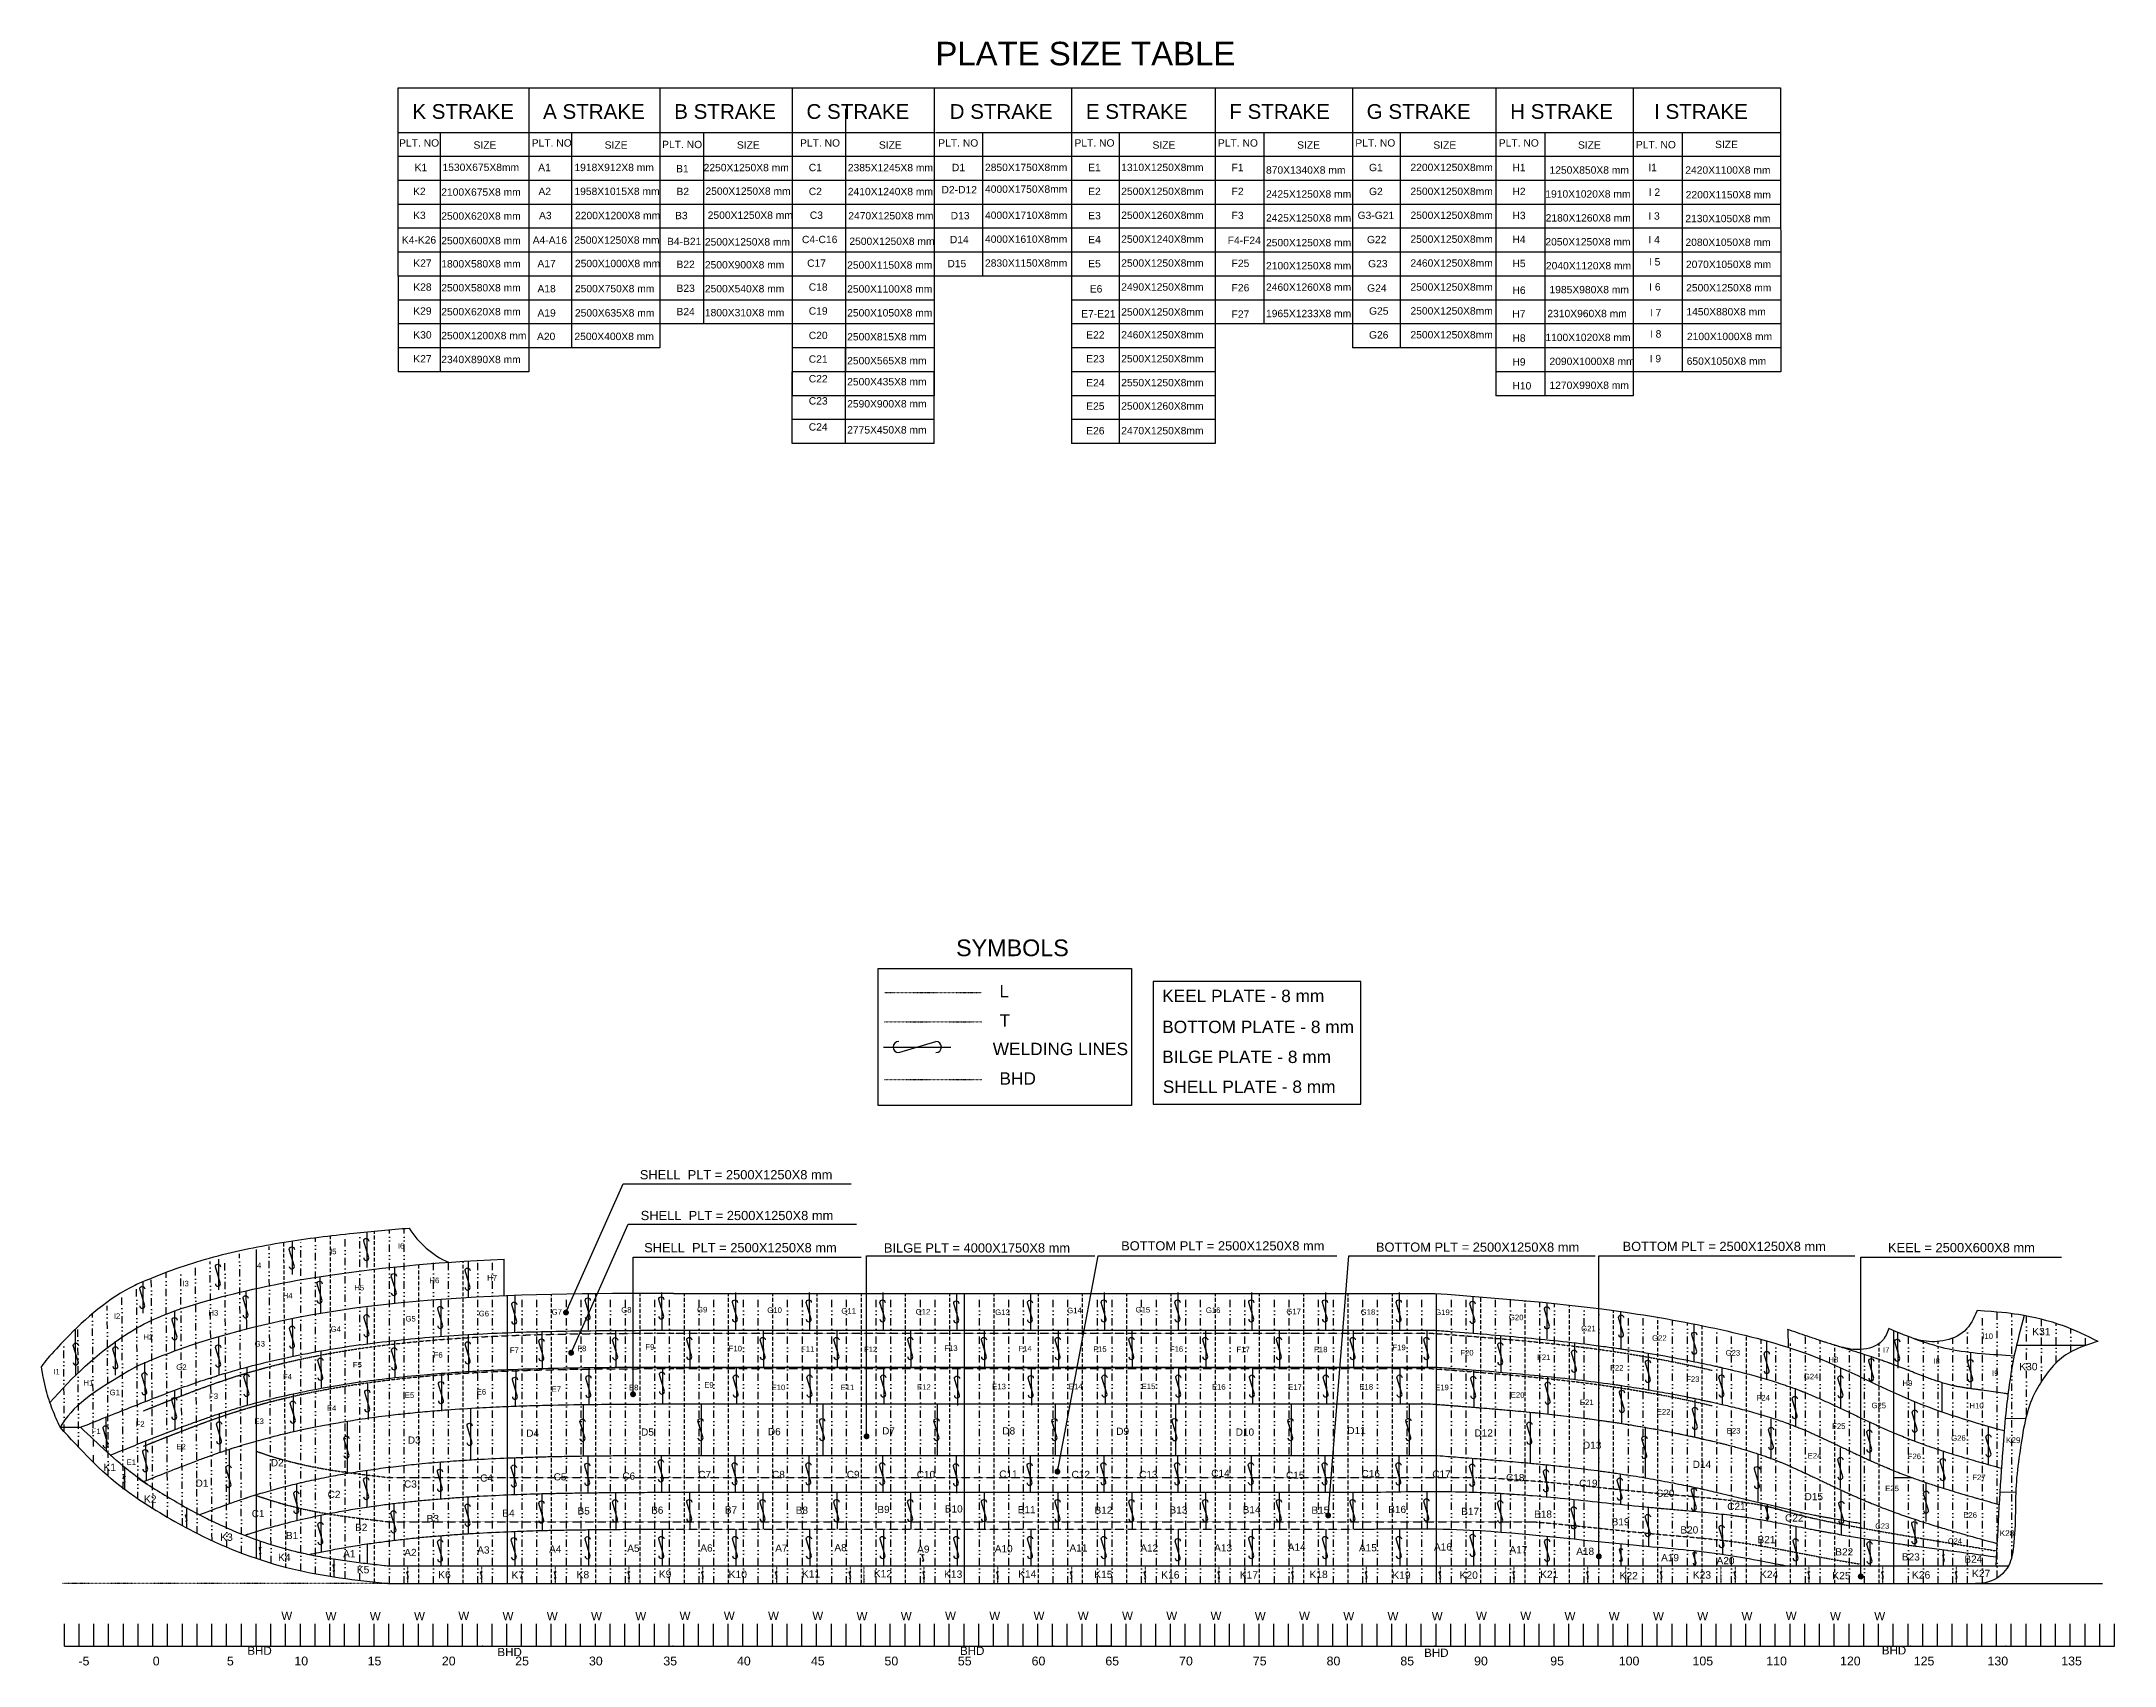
# Model space of a CAD drawing. Header units: millimetres. Extents: x 29415 to 99691, y 11694 to 66770.
import ezdxf

# ---------------------------------------------------------------- set-up
doc = ezdxf.new("R2010")
doc.units = ezdxf.units.MM
doc.header["$LTSCALE"] = 5
doc.header["$MEASUREMENT"] = 0
doc.linetypes.add('DIVIDE', pattern=[1.25, 0.5, -0.25, 0, -0.25, 0, -0.25])
doc.linetypes.add('HIDDEN', pattern=[0.375, 0.25, -0.125])
for name, color, linetype in [('BHD', 12, 'Continuous'), ('Dim', 7, 'Continuous'), ('frame', 150, 'Continuous'), ('Keelson and Stringer', 200, 'Continuous'), ('Plate', 3, 'Continuous'), ('Webframe', 6, 'HIDDEN'), ('Welding Lines', 4, 'Continuous')]:
    doc.layers.add(name, color=color, linetype=linetype)
doc.styles.get("Standard").update_dxf_attribs({"font": 'arial.ttf'})
doc.dimstyles.get("Standard").update_dxf_attribs({"dimtxt": 150, "dimasz": 0.18, "dimexe": 0.18, "dimexo": 0.0625, "dimgap": 0.09, "dimtad": 0, "dimtih": 1, "dimtoh": 1, "dimdec": 4, "dimzin": 0, "dimdsep": 46, "dimtxsty": 'Standard', "dimcen": 0.09, "dimadec": 0, "dimazin": 0, "dimtfac": 1, "dimtdec": 4, "dimtofl": 0, "dimtmove": 0, "dimatfit": 3, "dimfxl": 1, "dimtolj": 1, "dimtzin": 0, "dimarcsym": 0})

msp = doc.modelspace()

# ---------------------------------------------------------------- texts
at = {"color": 7, "true_color": 0xffffff, "attachment_point": 1}
for s, insert, char_height in [('W', (37546, 13522), 280), ('W', (39046, 13510), 280), ('W', (40546, 13510), 280), ('W', (42046, 13510), 280), ('W', (43546, 13522), 280), ('W', (45046, 13510), 280), ('W', (46546, 13510), 280), ('W', (48046, 13510), 280), ('W', (49546, 13510), 280), ('W', (51046, 13522), 280), ('W', (52546, 13522), 280), ('W', (54046, 13522), 280), ('W', (55546, 13522), 280), ('W', (57046, 13510), 280), ('W', (58546, 13510), 280), ('W', (60046, 13522), 280), ('W', (61546, 13522), 280), ('W', (63046, 13522), 280), ('W', (64546, 13522), 280), ('W', (66046, 13522), 280), ('W', (67546, 13522), 280), ('W', (69046, 13522), 280), ('W', (70546, 13510), 280), ('W', (72046, 13522), 280), ('W', (73546, 13510), 280), ('W', (75046, 13510), 280), ('W', (76546, 13510), 280), ('W', (78046, 13522), 280), ('W', (79546, 13522), 280), ('W', (81046, 13510), 280), ('W', (82546, 13510), 280), ('W', (84046, 13510), 280), ('W', (85546, 13510), 280), ('W', (87046, 13510), 280), ('W', (88546, 13522), 280), ('W', (90046, 13510), 280), ('W', (91546, 13510), 280), ('-5', (30669, 11998), 300), ('0', (33188, 11998), 300), ('5', (35702, 11998), 300), ('BHD', (36396, 12338), 280), ('10', (37988, 11998), 300), ('15', (40472, 11998), 300), ('20', (42988, 11998), 300), ('BHD', (44873, 12293), 280), ('25', (45474, 11998), 300), ('30', (47974, 11998), 300), ('35', (50496, 11998), 300), ('40', (52993, 11998), 300), ('45', (55500, 11998), 300), ('50', (57993, 11998), 300), ('55', (60480, 11998), 300), ('BHD', (60555, 12334), 280), ('60', (62980, 11998), 300), ('65', (65480, 11998), 300), ('70', (67980, 11998), 300), ('75', (70480, 11998), 300), ('80', (72980, 11998), 300), ('85', (75480, 11998), 300), ('BHD', (76288, 12269), 280), ('90', (77980, 11998), 300), ('95', (80561, 11998), 300), ('100', (82885, 11998), 300), ('105', (85385, 11998), 300), ('110', (87885, 11998), 300), ('120', (90385, 11998), 300), ('BHD', (91802, 12349), 280), ('125', (92885, 11998), 300), ('130', (95385, 11998), 300), ('135', (97885, 11998), 300)]:
    msp.add_mtext(s, dxfattribs=dict(at, insert=insert, char_height=char_height))
at = {"layer": 'Dim'}
for s, height, p in [('PLATE SIZE TABLE', 798.6, (59719, 65959)), ('SYMBOLS', 565.7, (60420, 35750)), ('L', 419, (61890, 34352)), ('KEEL PLATE - 8 mm', 419.04, (67406, 34194)), ('T', 419, (61890, 33363)), ('BOTTOM PLATE - 8 mm', 419.04, (67406, 33143)), ('WELDING LINES', 419.04, (61663, 32394)), ('BILGE PLATE - 8 mm', 419.04, (67406, 32127)), ('BHD', 419, (61890, 31393)), ('SHELL PLATE - 8 mm', 419.04, (67428, 31114)), ('SHELL  PLT = 2500X1250X8 mm', 312, (49699, 28183)), ('SHELL  PLT = 2500X1250X8 mm', 312, (49729, 26800)), ('I6', 187.5, (41497, 25828)), ('SHELL  PLT = 2500X1250X8 mm', 312, (49845, 25709)), ('BILGE PLT = 4000X1750X8 mm', 312, (57973, 25701)), ('BOTTOM PLT = 2500X1250X8 mm', 312, (66015, 25771)), ('BOTTOM PLT = 2500X1250X8 mm', 312, (74652, 25727)), ('BOTTOM PLT = 2500X1250X8 mm', 312, (83014, 25753)), ('KEEL = 2500X600X8 mm', 312, (92011, 25712)), ('I4', 187.5, (36647, 25167)), ('I5', 187.5, (39199, 25642)), ('I3', 187.5, (34192, 24555)), ('H5', 187.5, (40020, 24415)), ('H6', 187.5, (42567, 24661)), ('H7', 187.5, (44524, 24749)), ('H4', 187.5, (37592, 24142)), ('I2', 187.5, (31867, 23451)), ('H3', 187.5, (35075, 23562)), ('G4', 187.5, (39217, 23012)), ('G5', 187.5, (41755, 23362)), ('G6', 187.5, (44238, 23537)), ('G7', 187.5, (46710, 23590)), ('G8', 187.5, (49068, 23660)), ('G9', 187.5, (51639, 23669)), ('G10', 187.5, (54020, 23652)), ('G11', 187.5, (56530, 23626)), ('G12', 187.5, (59050, 23599)), ('G13', 187.5, (61744, 23581)), ('G14', 187.5, (64187, 23642)), ('G15', 187.5, (66506, 23668)), ('G16', 187.5, (68886, 23651)), ('G17', 187.5, (71616, 23607)), ('G18', 187.5, (74136, 23589)), ('G19', 187.5, (76659, 23580)), ('G20', 187.5, (79160, 23406)), ('G21', 187.5, (81608, 23029)), ('H2', 187.5, (32868, 22743)), ('G3', 187.5, (36643, 22513)), ('F8', 187.5, (47580, 22354)), ('F9', 187.5, (49887, 22406)), ('F10', 187.5, (52710, 22350)), ('F11', 187.5, (55167, 22336)), ('F12', 187.5, (57294, 22323)), ('F13', 187.5, (60021, 22364)), ('F14', 187.5, (62535, 22348)), ('F15', 187.5, (65071, 22334)), ('F16', 187.5, (67667, 22334)), ('F17', 187.5, (69926, 22320)), ('F18', 187.5, (72558, 22320)), ('F19', 187.5, (75212, 22388)), ('G22', 187.5, (84014, 22707)), ('I7', 187.5, (91841, 22303)), ('I10', 187.5, (95208, 22767)), ('K31', 250, (96900, 22892)), ('G2', 187.5, (33985, 21718)), ('F5', 187.5, (39971, 21803)), ('F6', 187.5, (42710, 22136)), ('F7', 187.5, (45293, 22293)), ('F20', 187.5, (77510, 22209)), ('F21', 187.5, (80118, 22054)), ('F22', 187.5, (82594, 21697)), ('G23', 187.5, (86505, 22204)), ('H8', 187.5, (89995, 21975)), ('I8', 187.5, (93550, 21928)), ('K30', 250, (96459, 21707)), ('I1', 187.5, (29818, 21564)), ('H1', 187.5, (30836, 21187)), ('F4', 187.5, (37601, 21396)), ('E7', 187.5, (46710, 20977)), ('E8', 187.5, (49330, 21029)), ('E9', 187.5, (51882, 21117)), ('E10', 187.5, (54165, 21034)), ('E11', 187.5, (56505, 21034)), ('E12', 187.5, (59094, 21044)), ('E13', 187.5, (61643, 21062)), ('E14', 187.5, (64240, 21060)), ('E15', 187.5, (66710, 21069)), ('E16', 187.5, (69091, 21051)), ('E17', 187.5, (71676, 21043)), ('E18', 187.5, (74091, 21052)), ('E19', 187.5, (76659, 21031)), ('F23', 187.5, (85170, 21315)), ('G24', 187.5, (89157, 21400)), ('H9', 187.5, (92503, 21177)), ('I9', 187.5, (95539, 21514)), ('G1', 187.5, (31725, 20862)), ('F3', 187.5, (35097, 20732)), ('E4', 187.5, (39092, 20332)), ('E5', 187.5, (41732, 20768)), ('E6', 187.5, (44169, 20881)), ('E20', 187.5, (79222, 20778)), ('E21', 187.5, (81564, 20528)), ('E22', 187.5, (84172, 20207)), ('F24', 187.5, (87558, 20682)), ('G25', 187.5, (91450, 20421)), ('H10', 187.5, (94775, 20413)), ('F1', 187.5, (31114, 19545)), ('F2', 187.5, (32605, 19792)), ('E3', 187.5, (36634, 19885)), ('D4', 243.8, (45848, 19451)), ('D5', 243.8, (49741, 19491)), ('D6', 243.8, (54039, 19505)), ('D7', 243.8, (57912, 19530)), ('D8', 243.8, (61988, 19530)), ('D9', 243.8, (65850, 19516)), ('D10', 243.8, (69899, 19489)), ('D11', 243.8, (73682, 19543)), ('D12', 243.8, (77992, 19459)), ('E23', 187.5, (86543, 19563)), ('F25', 187.5, (90119, 19718)), ('E2', 187.5, (33988, 19024)), ('D3', 243.8, (41834, 19218)), ('D13', 243.8, (81669, 19045)), ('G26', 187.5, (94151, 19316)), ('K29', 200, (96008, 19237)), ('K1', 250, (31515, 18290)), ('E1', 187.5, (32300, 18494)), ('D2', 243.8, (37190, 18449)), ('C7', 243.8, (51680, 18053)), ('C8', 243.8, (54180, 18053)), ('C9', 243.8, (56713, 18053)), ('C10', 243.8, (59085, 18053)), ('C11', 243.8, (61882, 18066)), ('C12', 243.8, (64334, 18053)), ('C13', 243.8, (66624, 18053)), ('C14', 243.8, (69069, 18093)), ('C15', 243.8, (71603, 18026)), ('C16', 243.8, (74164, 18080)), ('C17', 243.8, (76562, 18066)), ('D14', 243.8, (85390, 18395)), ('E24', 187.5, (89287, 18717)), ('F26', 187.5, (92681, 18694)), ('D1', 243.8, (34639, 17758)), ('C2', 243.8, (39116, 17376)), ('C3', 243.8, (41704, 17728)), ('C4', 243.8, (44287, 17931)), ('C5', 243.8, (46776, 17972)), ('C6', 243.8, (49106, 17999)), ('C18', 243.8, (79062, 17944)), ('C19', 243.8, (81541, 17755)), ('C20', 243.8, (84149, 17416)), ('E25', 187.5, (91915, 17608)), ('F27', 187.5, (94869, 17982)), ('K2', 250, (32888, 17214)), ('C1', 243.8, (36542, 16726)), ('B4', 243.8, (45038, 16740)), ('B5', 243.8, (47586, 16816)), ('B6', 243.8, (50081, 16841)), ('B7', 243.8, (52580, 16849)), ('B8', 243.8, (54983, 16841)), ('B9', 243.8, (57751, 16866)), ('B10', 243.8, (60037, 16883)), ('B11', 243.8, (62509, 16858)), ('B12', 243.8, (65113, 16841)), ('B13', 243.8, (67654, 16849)), ('B14', 243.8, (70136, 16858)), ('B15', 243.8, (72465, 16841)), ('B16', 243.8, (75069, 16866)), ('B17', 243.8, (77543, 16800)), ('B18', 243.8, (80013, 16708)), ('C21', 243.8, (86561, 16969)), ('D15', 243.8, (89183, 17300)), ('E26', 187.5, (94562, 16708)), ('K3', 250, (35472, 15923)), ('B1', 243.8, (37703, 15982)), ('B2', 243.8, (40046, 16257)), ('B3', 243.8, (42472, 16558)), ('B19', 243.8, (82644, 16448)), ('B20', 243.8, (84974, 16171)), ('C22', 243.8, (88519, 16578)), ('C23', 187.5, (91576, 16331)), ('K28', 200, (95796, 16082)), ('K4', 250, (37433, 15238)), ('A1', 243.8, (39642, 15365)), ('A2', 243.8, (41713, 15407)), ('A3', 243.8, (44187, 15491)), ('A4', 243.8, (46624, 15523)), ('A5', 243.8, (49272, 15549)), ('A6', 243.8, (51749, 15560)), ('A7', 243.8, (54290, 15554)), ('A8', 243.8, (56295, 15571)), ('A9', 243.8, (59101, 15520)), ('A10', 243.8, (61732, 15533)), ('A11', 243.8, (64265, 15560)), ('A12', 243.8, (66664, 15560)), ('A13', 243.8, (69169, 15563)), ('A14', 243.8, (71663, 15590)), ('A15', 243.8, (74078, 15568)), ('A16', 243.8, (76621, 15595)), ('A17', 243.8, (79178, 15501)), ('A18', 243.8, (81443, 15447)), ('A19', 243.8, (84320, 15231)), ('B21', 243.8, (87588, 15844)), ('B22', 243.8, (90226, 15426)), ('B23', 243.8, (92483, 15257)), ('C24', 187.5, (94043, 15824)), ('K5', 250, (40103, 14822)), ('K6', 250, (42862, 14653)), ('K7', 250, (45350, 14636)), ('K8', 250, (47556, 14652)), ('K9', 250, (50342, 14669)), ('K10', 250, (52710, 14661)), ('K11', 250, (55193, 14677)), ('K12', 250, (57630, 14685)), ('K13', 250, (60011, 14669)), ('K14', 250, (62521, 14677)), ('K15', 250, (65101, 14660)), ('K16', 250, (67373, 14644)), ('K17', 250, (70035, 14644)), ('K18', 250, (72398, 14661)), ('K19', 250, (75209, 14636)), ('K20', 250, (77487, 14636)), ('K21', 250, (80216, 14662)), ('K22', 250, (82911, 14618)), ('K23', 250, (85392, 14643)), ('A20', 243.8, (86202, 15130)), ('K24', 250, (87671, 14659)), ('K25', 250, (90123, 14619)), ('K26', 250, (92824, 14643)), ('B24', 243.8, (94601, 15182)), ('K27', 250, (94858, 14692))]:
    msp.add_text(s, height=height, dxfattribs=at).set_placement(p)
at = {"layer": 'Dim', "linetype": 'ByBlock'}
for s, height, p in [('K STRAKE', 499.1, (41986, 64145)), ('A STRAKE', 499.1, (46419, 64145)), ('B STRAKE', 499.1, (50865, 64145)), ('C STRAKE', 499.1, (55348, 64145)), ('D STRAKE', 499.1, (60201, 64145)), ('E STRAKE', 499.1, (64819, 64145)), ('F STRAKE', 499.1, (69682, 64145)), ('G STRAKE', 499.1, (74339, 64145)), ('H STRAKE', 499.1, (79203, 64145)), ('I STRAKE', 499.1, (84082, 64145)), ('PLT. NO', 249.6, (41539, 63203)), ('SIZE', 249.6, (44061, 63134)), ('PLT. NO', 249.6, (46034, 63203)), ('SIZE', 249.6, (48507, 63134)), ('PLT. NO', 249.6, (50456, 63151)), ('SIZE', 249.6, (52990, 63134)), ('PLT. NO', 249.6, (55130, 63203)), ('SIZE', 249.6, (57804, 63134)), ('PLT. NO', 249.6, (59816, 63203)), ('PLT. NO', 249.6, (64434, 63203)), ('SIZE', 249.6, (67079, 63134)), ('PLT. NO', 249.6, (69297, 63203)), ('SIZE', 249.6, (71982, 63134)), ('PLT. NO', 249.6, (73954, 63203)), ('SIZE', 249.6, (76599, 63134)), ('PLT. NO', 249.6, (78818, 63203)), ('SIZE', 249.6, (81502, 63134)), ('PLT. NO', 249.6, (83465, 63144)), ('SIZE', 249.6, (86149, 63154)), ('K1', 249.6, (42064, 62370)), ('1530X675X8mm', 249.56, (43009, 62376)), ('A1', 249.6, (46254, 62370)), ('1918X912X8 mm', 249.56, (47482, 62372)), ('B1', 249.6, (50928, 62331)), ('2250X1250X8 mm', 249.56, (51862, 62368)), ('C1', 249.6, (55426, 62370)), ('2385X1245X8 mm', 249.56, (56750, 62366)), ('D1', 249.6, (60279, 62370)), ('2850X1750X8mm', 249.56, (61400, 62374)), ('E1', 249.6, (64896, 62370)), ('1310X1250X8mm', 249.56, (66018, 62374)), ('F1', 249.6, (69760, 62370)), ('G1', 249.6, (74417, 62370)), ('2200X1250X8mm', 249.56, (75823, 62374)), ('H1', 249.6, (79280, 62370)), ('I1', 249.6, (83885, 62370)), ('D2-D12', 249.6, (59926, 61618)), ('4000X1750X8mm', 249.56, (61400, 61637)), ('870X1340X8 mm', 249.56, (70926, 62284)), ('1250X850X8 mm', 249.56, (80536, 62284)), ('2420X1100X8 mm', 249.56, (85140, 62284)), ('K2', 249.6, (42013, 61559)), ('2100X675X8 mm', 249.56, (42968, 61537)), ('A2', 249.6, (46262, 61559)), ('1958X1015X8 mm', 249.56, (47482, 61561)), ('B2', 249.6, (50942, 61559)), ('2500X1250X8 mm', 249.56, (51924, 61568)), ('C2', 249.6, (55426, 61559)), ('2410X1240X8 mm', 249.56, (56750, 61555)), ('E2', 249.6, (64896, 61559)), ('2500X1250X8mm', 249.56, (66018, 61563)), ('F2', 249.6, (69760, 61559)), ('2425X1250X8 mm', 249.56, (70926, 61473)), ('G2', 249.6, (74417, 61559)), ('2500X1250X8mm', 249.56, (75823, 61563)), ('H2', 249.6, (79280, 61559)), ('1910X1020X8 mm', 249.56, (80395, 61473)), ('I 2', 249.6, (83899, 61534)), ('2200X1150X8 mm', 249.56, (85154, 61448)), ('K3', 249.6, (42013, 60748)), ('2500X620X8 mm', 249.56, (42968, 60726)), ('A3', 249.6, (46282, 60742)), ('2200X1200X8 mm', 249.56, (47503, 60743)), ('B3', 249.6, (50893, 60742)), ('2500X1250X8 mm', 249.56, (52000, 60754)), ('C3', 249.6, (55461, 60754)), ('2470X1250X8 mm', 249.56, (56765, 60733)), ('D13', 249.6, (60236, 60738)), ('4000X1710X8mm', 249.56, (61400, 60752)), ('E3', 249.6, (64900, 60738)), ('2500X1260X8mm', 249.56, (66018, 60752)), ('F3', 249.6, (69760, 60744)), ('2425X1250X8 mm', 249.56, (70926, 60662)), ('G3-G21', 249.6, (74031, 60748)), ('2500X1250X8mm', 249.56, (75823, 60752)), ('H3', 249.6, (79280, 60744)), ('2180X1260X8 mm', 249.56, (80406, 60662)), ('I 3', 249.6, (83885, 60726)), ('2130X1050X8 mm', 249.56, (85140, 60640)), ('K4-K26', 249.6, (41632, 59914)), ('2500X600X8 mm', 249.56, (42968, 59891)), ('A4-A16', 249.6, (46068, 59908)), ('2500X1250X8 mm', 249.56, (47480, 59909)), ('B4-B21', 249.6, (50620, 59863)), ('2500X1250X8 mm', 249.56, (51904, 59848)), ('C4-C16', 249.6, (55194, 59930)), ('2500X1250X8 mm', 249.56, (56802, 59869)), ('D14', 249.6, (60210, 59927)), ('4000X1610X8mm', 249.56, (61400, 59941)), ('E4', 249.6, (64900, 59927)), ('2500X1240X8mm', 249.56, (66018, 59941)), ('F4-F24', 249.6, (69627, 59900)), ('2500X1250X8 mm', 249.56, (70926, 59823)), ('G22', 249.6, (74348, 59927)), ('2500X1250X8mm', 249.56, (75823, 59941)), ('H4', 249.6, (79280, 59933)), ('2050X1250X8 mm', 249.56, (80397, 59851)), ('I 4', 249.6, (83889, 59921)), ('2080X1050X8 mm', 249.56, (85145, 59835)), ('K27', 249.6, (42020, 59127)), ('1800X580X8 mm', 249.56, (42968, 59104)), ('A17', 249.6, (46229, 59114)), ('2500X1000X8 mm', 249.56, (47499, 59115)), ('B22', 249.6, (50942, 59086)), ('2500X900X8 mm', 249.56, (51904, 59071)), ('C17', 249.6, (55370, 59127)), ('2500X1150X8 mm', 249.56, (56728, 59064)), ('D15', 249.6, (60125, 59111)), ('2830X1150X8mm', 249.56, (61400, 59130)), ('E5', 249.6, (64898, 59111)), ('2500X1250X8mm', 249.56, (66018, 59130)), ('F25', 249.6, (69760, 59122)), ('2100X1250X8 mm', 249.56, (70926, 59040)), ('G23', 249.6, (74387, 59111)), ('2460X1250X8mm', 249.56, (75823, 59130)), ('H5', 249.6, (79280, 59117)), ('2040X1120X8 mm', 249.56, (80415, 59040)), ('I 5', 249.6, (83906, 59172)), ('2070X1050X8 mm', 249.56, (85162, 59086)), ('K28', 249.6, (42020, 58316)), ('2500X580X8 mm', 249.56, (42968, 58293)), ('A18', 249.6, (46229, 58262)), ('2500X750X8 mm', 249.56, (47499, 58263)), ('B23', 249.6, (50942, 58275)), ('2500X540X8 mm', 249.56, (51904, 58260)), ('C18', 249.6, (55426, 58316)), ('2500X1100X8 mm', 249.56, (56728, 58253)), ('   E6', 249.6, (64661, 58255)), ('2490X1250X8mm', 249.56, (66018, 58319)), ('F26', 249.6, (69760, 58294)), ('2460X1260X8 mm', 249.56, (70926, 58313)), ('G24', 249.6, (74356, 58282)), ('2500X1250X8mm', 249.56, (75823, 58319)), ('H6', 249.6, (79280, 58210)), ('1985X980X8 mm', 249.56, (80536, 58230)), ('I 6', 249.6, (83915, 58322)), ('2500X1250X8 mm', 249.56, (85170, 58293)), ('K29', 249.6, (42020, 57505)), ('2500X620X8 mm', 249.56, (42968, 57482)), ('A19', 249.6, (46229, 57439)), ('2500X635X8 mm', 249.56, (47499, 57440)), ('B24', 249.6, (50942, 57484)), ('1800X310X8 mm', 249.56, (51904, 57449)), ('C19', 249.6, (55426, 57505)), ('2500X1050X8 mm', 249.56, (56728, 57442)), ('E7-E21', 249.6, (64661, 57408)), ('2500X1250X8mm', 249.56, (66018, 57472)), ('F27', 249.6, (69760, 57399)), ('1965X1233X8 mm', 249.56, (70926, 57419)), ('    G25', 249.6, (74031, 57505)), ('2500X1250X8mm', 249.56, (75823, 57508)), ('H7', 249.6, (79275, 57406)), ('2310X960X8 mm', 249.56, (80464, 57419)), ('I 7', 249.6, (83940, 57451)), ('1450X880X8 mm', 249.56, (85176, 57479)), ('K30', 249.6, (42020, 56694)), ('2500X1200X8 mm', 249.56, (42968, 56671)), ('C20', 249.6, (55426, 56676)), ('E22', 249.6, (64832, 56694)), ('2460X1250X8mm', 249.56, (66018, 56698)), ('G26', 249.6, (74417, 56694)), ('2500X1250X8mm', 249.56, (75823, 56698)), ('I 8', 249.6, (83940, 56728)), ('A20', 249.6, (46213, 56642)), ('2500X400X8 mm', 249.56, (47483, 56643)), ('2500X815X8 mm', 249.56, (56728, 56631)), ('H8', 249.6, (79280, 56589)), ('1100X1020X8 mm', 249.56, (80396, 56608)), ('2100X1000X8 mm', 249.56, (85195, 56641)), ('K27', 249.6, (42020, 55883)), ('2340X890X8 mm', 249.56, (42968, 55860)), ('C21', 249.6, (55426, 55875)), ('2500X565X8 mm', 249.56, (56728, 55820)), ('E23', 249.6, (64832, 55883)), ('2500X1250X8mm', 249.56, (66018, 55887)), ('H9', 249.6, (79280, 55778)), ('2090X1000X8 mm', 249.56, (80536, 55797)), ('I 9', 249.6, (83931, 55890)), ('650X1050X8 mm', 249.56, (85187, 55804)), ('C22', 249.6, (55426, 55207)), ('2500X435X8 mm', 249.56, (56728, 55107)), ('E24', 249.6, (64832, 55072)), ('2550X1250X8mm', 249.56, (66018, 55076)), ('H10', 249.6, (79280, 54967)), ('1270X990X8 mm', 249.56, (80536, 54986)), ('C23', 249.6, (55426, 54457)), ('2590X900X8 mm', 249.56, (56728, 54357)), ('E25', 249.6, (64832, 54280)), ('2500X1260X8mm', 249.56, (66018, 54284)), ('C24', 249.6, (55426, 53573)), ('2775X450X8 mm', 249.56, (56728, 53473)), ('E26', 249.6, (64832, 53444)), ('2470X1250X8mm', 249.56, (66018, 53447))]:
    msp.add_text(s, height=height, dxfattribs=at).set_placement(p)

# ---------------------------------------------------------------- linework, layer by layer
for p, q in [((41503, 58812), (41503, 55568)), ((45935, 56379), (45935, 55568)), ((65691, 12349), (65191, 12349))]:
    msp.add_line(p, q)
at = {"color": 3, "linetype": 'HIDDEN'}
msp.add_line((50839, 16321), (74710, 16321), dxfattribs=at)
at = {"color": 7, "true_color": 0xffffff}
for p, q in [((30191, 12349), (30191, 13108)), ((30691, 12349), (30691, 13108)), ((31191, 12349), (31191, 13108)), ((31691, 12349), (31691, 13108)), ((32191, 12349), (32191, 13108)), ((32691, 12349), (32691, 13108)), ((33191, 12349), (33191, 13108)), ((33691, 12349), (33691, 13108)), ((34191, 12349), (34191, 13108)), ((34691, 12349), (34691, 13108)), ((35191, 12349), (35191, 13108)), ((35691, 12349), (35691, 13108)), ((36191, 12349), (36191, 13108)), ((36691, 12349), (36691, 13108)), ((37191, 12349), (37191, 13108)), ((37691, 12349), (37691, 13108)), ((38191, 12349), (38191, 13108)), ((38691, 12349), (38691, 13108)), ((39191, 12349), (39191, 13108)), ((39691, 12349), (39691, 13108)), ((40191, 12349), (40191, 13108)), ((40691, 12349), (40691, 13108)), ((41191, 12349), (41191, 13108)), ((41691, 12349), (41691, 13108)), ((42191, 12349), (42191, 13108)), ((42691, 12349), (42691, 13108)), ((43191, 12349), (43191, 13108)), ((43691, 12349), (43691, 13108)), ((44191, 12349), (44191, 13108)), ((44691, 12349), (44691, 13108)), ((45191, 12349), (45191, 13108)), ((45691, 12349), (45691, 13108)), ((46191, 12349), (46191, 13108)), ((46691, 12349), (46691, 13108)), ((47191, 12349), (47191, 13108)), ((47691, 12349), (47691, 13108)), ((48191, 12349), (48191, 13108)), ((48691, 12349), (48691, 13108)), ((49191, 12349), (49191, 13108)), ((49691, 12349), (49691, 13108)), ((50191, 12349), (50191, 13108)), ((50691, 12349), (50691, 13108)), ((51191, 12349), (51191, 13108)), ((51691, 12349), (51691, 13108)), ((52191, 12349), (52191, 13108)), ((52691, 12349), (52691, 13108)), ((53191, 12349), (53191, 13108)), ((53691, 12349), (53691, 13108)), ((54191, 12349), (54191, 13108)), ((54691, 12349), (54691, 13108)), ((55191, 12349), (55191, 13108)), ((55691, 12349), (55691, 13108)), ((56191, 12349), (56191, 13108)), ((56691, 12349), (56691, 13108)), ((57191, 12349), (57191, 13108)), ((57691, 12349), (57691, 13108)), ((58191, 12349), (58191, 13108)), ((58691, 12349), (58691, 13108)), ((59191, 12349), (59191, 13108)), ((59691, 12349), (59691, 13108)), ((60191, 12349), (60191, 13108)), ((60691, 12349), (60691, 13108)), ((61191, 12349), (61191, 13108)), ((61691, 12349), (61691, 13108)), ((62191, 12349), (62191, 13108)), ((62691, 12349), (62691, 13108)), ((63191, 12349), (63191, 13108)), ((63691, 12349), (63691, 13108)), ((64191, 12349), (64191, 13108)), ((64691, 12349), (64691, 13108)), ((65191, 12349), (65191, 13108)), ((65691, 12349), (65691, 13108)), ((66191, 12349), (66191, 13108)), ((66691, 12349), (66691, 13108)), ((67191, 12349), (67191, 13108)), ((67691, 12349), (67691, 13108)), ((68191, 12349), (68191, 13108)), ((68691, 12349), (68691, 13108)), ((69191, 12349), (69191, 13108)), ((69691, 12349), (69691, 13108)), ((70191, 12349), (70191, 13108)), ((70691, 12349), (70691, 13108)), ((71191, 12349), (71191, 13108)), ((71691, 12349), (71691, 13108)), ((72191, 12349), (72191, 13108)), ((72691, 12349), (72691, 13108)), ((73191, 12349), (73191, 13108)), ((73691, 12349), (73691, 13108)), ((74191, 12349), (74191, 13108)), ((74691, 12349), (74691, 13108)), ((75191, 12349), (75191, 13108)), ((75691, 12349), (75691, 13108)), ((76191, 12349), (76191, 13108)), ((76691, 12349), (76691, 13108)), ((77191, 12349), (77191, 13108)), ((77691, 12349), (77691, 13108)), ((78191, 12349), (78191, 13108)), ((78691, 12349), (78691, 13108)), ((79191, 12349), (79191, 13108)), ((79691, 12349), (79691, 13108)), ((80191, 12349), (80191, 13108)), ((80691, 12349), (80691, 13108)), ((81191, 12349), (81191, 13108)), ((81691, 12349), (81691, 13108)), ((82191, 12349), (82191, 13108)), ((82691, 12349), (82691, 13108)), ((83191, 12349), (83191, 13108)), ((83691, 12349), (83691, 13108)), ((84191, 12349), (84191, 13108)), ((84691, 12349), (84691, 13108)), ((85191, 12349), (85191, 13108)), ((85691, 12349), (85691, 13108)), ((86191, 12349), (86191, 13108)), ((86691, 12349), (86691, 13108)), ((87191, 12349), (87191, 13108)), ((87691, 12349), (87691, 13108)), ((88191, 12349), (88191, 13108)), ((88691, 12349), (88691, 13108)), ((89191, 12349), (89191, 13108)), ((89691, 12349), (89691, 13108)), ((90191, 12349), (90191, 13108)), ((90691, 12349), (90691, 13108)), ((91191, 12349), (91191, 13108)), ((91691, 12349), (91691, 13108)), ((92191, 12349), (92191, 13108)), ((92691, 12349), (92691, 13108)), ((93191, 12349), (93191, 13108)), ((93691, 12349), (93691, 13108)), ((94191, 12349), (94191, 13108)), ((94691, 12349), (94691, 13108)), ((95191, 12349), (95191, 13108)), ((95691, 12349), (95691, 13108)), ((96191, 12349), (96191, 13108)), ((96691, 12349), (96691, 13108)), ((97191, 12349), (97191, 13108)), ((97691, 12349), (97691, 13108)), ((98191, 12349), (98191, 13108)), ((98691, 12349), (98691, 13108)), ((99191, 12349), (99191, 13108)), ((99691, 12349), (99691, 13108)), ((30191, 12349), (99691, 12349)), ((41137, 12349), (41137, 12349)), ((41137, 12349), (41137, 12349)), ((41137, 12349), (41137, 12349))]:
    msp.add_line(p, q, dxfattribs=at)
for p in [(41137, 12349), (44365, 12349), (50820, 12349), (57275, 12349), (63730, 12349), (70191, 12349), (76640, 12349), (83095, 12349), (92777, 12349), (96005, 12349)]:
    msp.add_point(p, dxfattribs=at)
at = {"layer": 'BHD', "linetype": 'DIVIDE'}
msp.add_line((57990, 31569), (61292, 31569), dxfattribs=at)
at = {"layer": 'BHD', "ltscale": 100}
for p, q in [((36710, 15323), (36710, 25803)), ((45210, 14471), (45210, 24234)), ((60710, 14471), (60710, 24316)), ((76710, 14471), (76710, 24312)), ((92210, 14471), (92210, 23048))]:
    msp.add_line(p, q, dxfattribs=at)
at = {"layer": 'Dim', "linetype": 'ByBlock', "ltscale": 5}
for p, q in [((41503, 65196), (88033, 65196)), ((41503, 58812), (41503, 65196)), ((45935, 65196), (45935, 57190)), ((50381, 65196), (50381, 56379)), ((54865, 65196), (54865, 56379)), ((59678, 65196), (59678, 54757)), ((64335, 65196), (64335, 54757)), ((64335, 65196), (64335, 58001)), ((64335, 65196), (64335, 58001)), ((69199, 65212), (69199, 53135)), ((69199, 65196), (69199, 54757)), ((69199, 65196), (69199, 60434)), ((73856, 65196), (73856, 57190)), ((73856, 65196), (73856, 56379)), ((73856, 65196), (73856, 60434)), ((78719, 65196), (78719, 54757)), ((78719, 65196), (78719, 60434)), ((83376, 65196), (83376, 56379)), ((83376, 65196), (83376, 54757)), ((83376, 65196), (83376, 60434)), ((83376, 65196), (88367, 65196)), ((88367, 65196), (88373, 55568)), ((56675, 64488), (56675, 55568)), ((41503, 63677), (45935, 63677)), ((41503, 58812), (41503, 63677)), ((42932, 63677), (42932, 58812)), ((45935, 63677), (50381, 63677)), ((45935, 63677), (45935, 56379)), ((47378, 63677), (47378, 58812)), ((50381, 63677), (59678, 63677)), ((51861, 63677), (51861, 57190)), ((59717, 63677), (64335, 63677)), ((61313, 63693), (61313, 58812)), ((64335, 63677), (69199, 63677)), ((65950, 63693), (65950, 53135)), ((65950, 63677), (65950, 54757)), ((69199, 63677), (73856, 63677)), ((70852, 63677), (70852, 57190)), ((73856, 63677), (78719, 63677)), ((75470, 63677), (75470, 56379)), ((78719, 63677), (88368, 63677)), ((80373, 63677), (80373, 54757)), ((85030, 63677), (85030, 55568)), ((45935, 62866), (41503, 62866)), ((50381, 62866), (45935, 62866)), ((54865, 62866), (50381, 62866)), ((64335, 62866), (54865, 62866)), ((69199, 62866), (64335, 62866)), ((73856, 62866), (69199, 62866)), ((78719, 62866), (73856, 62866)), ((88368, 62866), (78719, 62866)), ((45935, 62055), (41503, 62055)), ((42932, 62158), (42932, 55568)), ((50381, 62055), (45935, 62055)), ((54865, 62055), (50381, 62055)), ((64335, 62055), (54865, 62055)), ((69199, 62055), (64335, 62055)), ((88369, 62055), (69199, 62055)), ((45935, 61245), (41503, 61245)), ((50381, 61245), (45935, 61245)), ((54865, 61245), (50381, 61245)), ((64335, 61245), (54865, 61245)), ((69199, 61245), (64335, 61245)), ((73856, 61245), (69199, 61245)), ((78719, 61245), (73856, 61245)), ((88369, 61245), (78719, 61245)), ((64335, 60508), (64335, 53135)), ((45935, 60434), (41503, 60434)), ((50381, 60434), (45935, 60434)), ((54865, 60434), (50381, 60434)), ((64335, 60434), (54865, 60434)), ((64335, 60434), (54865, 60434)), ((69199, 60434), (64335, 60434)), ((73856, 60434), (69199, 60434)), ((78719, 60434), (73856, 60434)), ((88370, 60434), (78719, 60434)), ((45935, 59623), (41503, 59623)), ((50381, 59623), (45935, 59623)), ((47378, 59623), (47378, 56379)), ((54865, 59623), (50381, 59623)), ((64335, 59623), (54865, 59623)), ((69199, 59623), (64335, 59623)), ((73856, 59623), (69199, 59623)), ((78719, 59623), (73856, 59623)), ((88370, 59623), (78719, 59623)), ((45935, 58812), (41503, 58812)), ((45935, 58812), (41503, 58812)), ((50381, 58812), (45935, 58812)), ((54865, 58812), (50381, 58812)), ((59678, 58812), (54865, 58812)), ((64335, 58812), (54865, 58812)), ((69199, 58812), (64335, 58812)), ((73856, 58812), (69199, 58812)), ((78719, 58812), (73856, 58812)), ((88371, 58812), (78719, 58812)), ((45935, 58001), (41503, 58001)), ((45935, 58001), (41503, 58001)), ((50381, 58001), (45935, 58001)), ((54865, 58001), (50381, 58001)), ((59678, 58001), (54865, 58001)), ((69199, 58001), (64335, 58001)), ((73856, 58001), (69199, 58001)), ((78719, 58001), (73856, 58001)), ((88371, 58001), (78719, 58001)), ((45935, 57190), (41503, 57190)), ((45935, 57190), (41503, 57190)), ((50381, 57190), (45935, 57190)), ((54865, 57190), (50381, 57190)), ((59678, 57190), (54865, 57190)), ((69199, 57190), (64335, 57190)), ((88372, 57190), (69199, 57190)), ((45935, 56379), (41503, 56379)), ((45935, 56379), (41503, 56379)), ((50381, 56379), (45935, 56379)), ((59678, 56379), (54865, 56379)), ((54865, 56379), (54865, 54757)), ((56675, 53135), (56675, 56379)), ((69199, 56379), (64335, 56379)), ((78719, 56379), (73856, 56379)), ((88372, 56379), (78719, 56379)), ((45935, 55568), (41503, 55568)), ((59678, 55568), (54865, 55568)), ((54865, 53946), (54865, 55568)), ((59678, 53135), (59678, 55568)), ((69199, 55568), (64335, 55568)), ((88373, 55568), (78719, 55568)), ((59678, 54757), (54865, 54757)), ((59678, 54757), (54865, 54757)), ((69199, 54757), (64335, 54757)), ((83376, 54757), (78719, 54757)), ((54865, 53135), (54865, 53946)), ((59678, 53946), (54865, 53946)), ((69199, 53946), (64335, 53946)), ((59678, 53135), (54865, 53135)), ((69199, 53135), (64335, 53135))]:
    msp.add_line(p, q, dxfattribs=at)
at = {"layer": 'Dim'}
msp.add_lwpolyline([(67102, 30734), (74146, 30734), (74146, 34888), (67102, 34888)], close=True, dxfattribs=at)
at = {"layer": 'frame', "linetype": 'DIVIDE'}
for p, q in [((58008, 34514), (61292, 34514)), ((41827, 15071), (41827, 14471)), ((44327, 15071), (44327, 14471)), ((46827, 15071), (46827, 14471)), ((49327, 15071), (49327, 14471)), ((51827, 15071), (51827, 14471)), ((54327, 15071), (54327, 14471)), ((56827, 15071), (56827, 14471)), ((57294, 15071), (57294, 14471)), ((59327, 15071), (59327, 14471)), ((61827, 15071), (61827, 14471)), ((61827, 15071), (61827, 14471)), ((61827, 15071), (61827, 14471)), ((64327, 15071), (64327, 14471)), ((66827, 15071), (66827, 14471)), ((69327, 15071), (69327, 14471)), ((69327, 15071), (69327, 14471)), ((70204, 15071), (70204, 14471)), ((71827, 15071), (71827, 14471)), ((74327, 15071), (74327, 14471)), ((76827, 15071), (76827, 14471)), ((79327, 15071), (79327, 14471)), ((81827, 15071), (81827, 14471)), ((83114, 15071), (83114, 14471)), ((84327, 15071), (84327, 14471)), ((86341, 15071), (86341, 14471)), ((86827, 15071), (86827, 14471)), ((89327, 15071), (89327, 14471)), ((91827, 15071), (91827, 14471)), ((94327, 15071), (94327, 14471))]:
    msp.add_line(p, q, dxfattribs=at)
at = {"layer": 'frame', "linetype": 'DIVIDE', "ltscale": 100}
for p, q in [((38210, 14906), (38210, 26124)), ((38710, 14806), (38710, 26202)), ((39710, 14646), (39710, 26326)), ((40210, 14581), (40210, 26378)), ((41210, 14471), (41210, 26472)), ((41710, 14471), (41710, 26515)), ((35196, 15931), (35134, 25401)), ((35697, 15709), (35633, 25525)), ((36198, 15508), (36132, 25655)), ((37201, 15167), (37131, 25906)), ((42710, 14471), (42710, 25368)), ((43210, 14471), (43210, 25368)), ((44210, 14471), (44210, 25450)), ((44710, 14471), (44710, 25450)), ((33188, 17020), (33138, 24828)), ((33690, 16720), (33637, 25009)), ((34192, 16437), (34136, 25155)), ((34694, 16174), (34635, 25282)), ((32184, 17670), (32141, 24293)), ((32686, 17333), (32639, 24596)), ((45710, 14471), (45710, 24251)), ((46210, 14471), (46210, 24266)), ((47210, 14471), (47210, 24288)), ((47710, 14471), (47710, 24296)), ((48710, 14471), (48710, 24302)), ((49210, 14471), (49210, 24310)), ((50210, 14471), (50210, 24314)), ((50710, 14471), (50710, 24314)), ((51710, 14471), (51710, 24316)), ((52210, 14471), (52210, 24316)), ((53210, 14471), (53210, 24316)), ((53710, 14471), (53710, 24316)), ((54710, 14471), (54710, 24316)), ((55210, 14471), (55210, 24316)), ((56210, 14471), (56210, 24316)), ((56710, 14471), (56710, 24316)), ((57710, 14471), (57710, 24316)), ((58210, 14471), (58210, 24316)), ((59210, 14471), (59210, 24316)), ((59710, 14471), (59710, 24316)), ((61210, 14471), (61210, 24316)), ((62210, 14471), (62210, 24316)), ((62710, 14471), (62710, 24316)), ((63710, 14471), (63710, 24316)), ((64210, 14471), (64210, 24316)), ((65210, 14471), (65210, 24316)), ((65710, 14471), (65710, 24316)), ((66710, 14471), (66710, 24316)), ((67210, 14471), (67210, 24316)), ((68210, 14471), (68210, 24316)), ((68710, 14471), (68710, 24316)), ((69710, 14471), (69710, 24316)), ((70210, 14471), (70210, 24316)), ((71210, 14471), (71210, 24316)), ((71710, 14471), (71710, 24316)), ((72710, 14471), (72710, 24316)), ((73210, 14471), (73210, 24316)), ((74210, 14471), (74210, 24316)), ((74710, 14471), (74710, 24316)), ((75710, 14471), (75710, 24316)), ((76210, 14471), (76210, 24316)), ((77210, 14471), (77210, 24274)), ((77710, 14471), (77710, 24236)), ((78710, 14471), (78710, 24156)), ((79210, 14471), (79210, 24113)), ((80210, 14471), (80210, 24022)), ((80710, 14471), (80710, 23972)), ((31175, 19125), (31145, 23630)), ((31681, 18111), (31644, 23890)), ((81710, 14471), (81710, 23861)), ((82210, 14471), (82210, 23800)), ((83210, 14471), (83210, 23662)), ((83710, 14471), (83710, 23585)), ((84710, 14471), (84710, 23415)), ((85210, 14471), (85210, 23321)), ((95210, 14471), (95210, 23718)), ((95710, 14663), (95710, 23682)), ((96210, 15385), (96210, 23627)), ((96710, 20185), (96710, 23545)), ((97210, 21322), (97210, 23437)), ((97710, 21960), (97710, 23295)), ((30187, 19622), (30167, 22697)), ((30675, 19094), (30648, 23182)), ((86210, 14471), (86210, 23115)), ((86710, 14471), (86710, 23003)), ((87710, 14471), (87710, 22755)), ((88210, 14471), (88210, 22614)), ((89210, 14471), (89210, 22885)), ((89710, 14471), (89710, 22715)), ((90710, 14471), (90710, 22554)), ((92710, 14471), (92710, 22847)), ((93210, 14471), (93210, 22702)), ((93710, 14471), (93710, 22685)), ((94210, 14471), (94210, 22799)), ((94710, 14471), (94710, 23148)), ((98210, 22329), (98210, 23112)), ((98710, 22549), (98710, 22891)), ((91210, 14471), (91210, 22423)), ((31178, 18579), (31175, 19011))]:
    msp.add_line(p, q, dxfattribs=at)
at = {"layer": 'Keelson and Stringer', "linetype": 'HIDDEN'}
for p, q in [((50839, 22966), (76517, 22966)), ((50839, 21766), (76517, 21766)), ((41156, 18071), (78077, 18071)), ((41156, 16571), (79977, 16571))]:
    msp.add_line(p, q, dxfattribs=at)
for points, knots in [([(32865, 20330), (32865, 20330), (32865, 20330), (32865, 20330), (32865, 20330), (32865, 20330), (32865, 20330), (33082, 20417), (33296, 20503), (33576, 20614), (33646, 20641), (33784, 20696), (33853, 20723), (34015, 20786), (34109, 20823), (34282, 20889), (34362, 20920), (34521, 20980), (34600, 21010), (34743, 21064), (34808, 21088), (34937, 21135), (35001, 21158), (35130, 21205), (35194, 21228), (35381, 21294), (35503, 21336), (35654, 21387), (35684, 21397), (35744, 21416), (35774, 21426), (35817, 21440), (35830, 21445), (35857, 21453), (35870, 21458), (35911, 21471), (35937, 21479), (35991, 21497), (36018, 21505), (36099, 21530), (36153, 21547), (36315, 21597), (36423, 21629), (36750, 21724), (36969, 21785), (37485, 21919), (37783, 21990), (38385, 22124), (38688, 22186), (39208, 22284), (39423, 22321), (39855, 22393), (40073, 22427), (40584, 22501), (40878, 22540), (41393, 22602), (41613, 22626), (42054, 22672), (42276, 22693), (42722, 22732), (42946, 22750), (43534, 22794), (43900, 22817), (44566, 22853), (44866, 22867), (45400, 22889), (45633, 22897), (46102, 22912), (46337, 22918), (47046, 22935), (47523, 22943), (48359, 22953), (48718, 22956), (49344, 22960), (49611, 22962), (50146, 22964), (50415, 22965), (50740, 22966), (50795, 22966), (50850, 22966)], [-0.235403, -0.235403, -0.235403, -0.235403, -0.000041, -0.000041, -0.000041, 0, 0, 0, 698.648004, 698.648004, 929.691675, 929.691675, 1160.735346, 1160.735346, 1479.428622, 1479.428622, 1753.751339, 1753.751339, 2028.074055, 2028.074055, 2255.880389, 2255.880389, 2483.686724, 2483.686724, 2713.951608, 2713.951608, 3157.099076, 3157.099076, 3266.783476, 3266.783476, 3376.467877, 3376.467877, 3426.167611, 3426.167611, 3475.867345, 3475.867345, 3575.266814, 3575.266814, 3674.666283, 3674.666283, 3873.46522, 3873.46522, 4271.063095, 4271.063095, 5066.258844, 5066.258844, 6128.40393, 6128.40393, 7190.549016, 7190.549016, 7929.360802, 7929.360802, 8668.172588, 8668.172588, 9655.213033, 9655.213033, 10379.764005, 10379.764005, 11104.314976, 11104.314976, 11828.865948, 11828.865948, 12994.70858, 12994.70858, 13937.626153, 13937.626153, 14663.556493, 14663.556493, 15389.486833, 15389.486833, 16841.347513, 16841.347513, 17918.858453, 17918.858453, 18714.630792, 18714.630792, 19510.403132, 19510.403132, 19672.437549, 19672.437549, 19672.437549, 19672.437549]), ([(76517, 22966), (76709, 22951), (76900, 22937), (77328, 22904), (77564, 22886), (78034, 22848), (78269, 22829), (78762, 22788), (79022, 22766), (79538, 22719), (79794, 22695), (80304, 22644), (80558, 22618), (80944, 22575), (81077, 22560), (81344, 22528), (81477, 22512), (81809, 22471), (82008, 22445), (82287, 22406), (82367, 22395), (82527, 22372), (82607, 22360), (82767, 22337), (82847, 22325), (83086, 22288), (83245, 22262), (83707, 22185), (84008, 22132), (84376, 22063), (84442, 22050), (84640, 22011), (84772, 21985), (84949, 21949), (84993, 21940), (85127, 21912), (85216, 21893), (85349, 21865), (85393, 21855), (85464, 21840), (85491, 21834), (85533, 21825), (85548, 21821), (85602, 21809), (85641, 21801), (85720, 21783), (85759, 21774), (85884, 21746), (85969, 21726), (86053, 21706)], [142.090261, 142.090261, 142.090261, 142.090261, 719.789115, 719.789115, 1439.57823, 1439.57823, 2159.367345, 2159.367345, 2965.600315, 2965.600315, 3771.833286, 3771.833286, 4578.066256, 4578.066256, 5007.261547, 5007.261547, 5436.456837, 5436.456837, 6085.753688, 6085.753688, 6349.34364, 6349.34364, 6612.933593, 6612.933593, 6876.523545, 6876.523545, 7403.70345, 7403.70345, 8405.137642, 8405.137642, 8625.4585, 8625.4585, 9066.100216, 9066.100216, 9214.874784, 9214.874784, 9512.423922, 9512.423922, 9659.145731, 9659.145731, 9750.837348, 9750.837348, 9799.482292, 9799.482292, 9932.898391, 9932.898391, 10066.314491, 10066.314491, 10358.320004, 10358.320004, 10358.320004, 10358.320004]), ([(32865, 19130), (32865, 19130), (32865, 19130), (32865, 19130), (32865, 19130), (32865, 19130), (32865, 19130), (33082, 19217), (33296, 19303), (33576, 19414), (33646, 19441), (33784, 19496), (33853, 19523), (34015, 19586), (34109, 19623), (34282, 19689), (34362, 19720), (34521, 19780), (34600, 19810), (34743, 19864), (34808, 19888), (34937, 19935), (35001, 19958), (35130, 20005), (35194, 20028), (35381, 20094), (35503, 20136), (35654, 20187), (35684, 20197), (35744, 20216), (35774, 20226), (35817, 20240), (35830, 20245), (35857, 20253), (35870, 20258), (35911, 20271), (35937, 20279), (35991, 20297), (36018, 20305), (36099, 20330), (36153, 20347), (36315, 20397), (36423, 20429), (36750, 20524), (36969, 20585), (37485, 20719), (37783, 20790), (38385, 20924), (38688, 20986), (39208, 21084), (39423, 21121), (39855, 21193), (40073, 21227), (40584, 21301), (40878, 21340), (41393, 21402), (41613, 21426), (42054, 21472), (42276, 21493), (42722, 21532), (42946, 21550), (43534, 21594), (43900, 21617), (44566, 21653), (44866, 21667), (45400, 21689), (45633, 21697), (46102, 21712), (46337, 21718), (47046, 21735), (47523, 21743), (48359, 21753), (48718, 21756), (49344, 21760), (49611, 21762), (50146, 21764), (50415, 21765), (50740, 21766), (50795, 21766), (50850, 21766)], [-0.235403, -0.235403, -0.235403, -0.235403, -0.000041, -0.000041, -0.000041, 0, 0, 0, 698.648004, 698.648004, 929.691675, 929.691675, 1160.735346, 1160.735346, 1479.428622, 1479.428622, 1753.751339, 1753.751339, 2028.074055, 2028.074055, 2255.880389, 2255.880389, 2483.686724, 2483.686724, 2713.951608, 2713.951608, 3157.099076, 3157.099076, 3266.783476, 3266.783476, 3376.467877, 3376.467877, 3426.167611, 3426.167611, 3475.867345, 3475.867345, 3575.266814, 3575.266814, 3674.666283, 3674.666283, 3873.46522, 3873.46522, 4271.063095, 4271.063095, 5066.258844, 5066.258844, 6128.40393, 6128.40393, 7190.549016, 7190.549016, 7929.360802, 7929.360802, 8668.172588, 8668.172588, 9655.213033, 9655.213033, 10379.764005, 10379.764005, 11104.314976, 11104.314976, 11828.865948, 11828.865948, 12994.70858, 12994.70858, 13937.626153, 13937.626153, 14663.556493, 14663.556493, 15389.486833, 15389.486833, 16841.347513, 16841.347513, 17918.858453, 17918.858453, 18714.630792, 18714.630792, 19510.403132, 19510.403132, 19672.437549, 19672.437549, 19672.437549, 19672.437549]), ([(76517, 21766), (76709, 21751), (76900, 21737), (77328, 21704), (77564, 21686), (78034, 21648), (78269, 21629), (78762, 21588), (79022, 21566), (79538, 21519), (79794, 21495), (80304, 21444), (80558, 21418), (80944, 21375), (81077, 21360), (81344, 21328), (81477, 21312), (81809, 21271), (82008, 21245), (82287, 21206), (82367, 21195), (82527, 21172), (82607, 21160), (82767, 21137), (82847, 21125), (83086, 21088), (83245, 21062), (83707, 20985), (84008, 20932), (84376, 20863), (84442, 20850), (84640, 20811), (84772, 20785), (84949, 20749), (84993, 20740), (85127, 20712), (85216, 20693), (85349, 20665), (85393, 20655), (85464, 20640), (85491, 20634), (85533, 20625), (85548, 20621), (85602, 20609), (85641, 20601), (85720, 20583), (85759, 20574), (85884, 20546), (85969, 20526), (86053, 20506)], [142.090261, 142.090261, 142.090261, 142.090261, 719.789115, 719.789115, 1439.57823, 1439.57823, 2159.367345, 2159.367345, 2965.600315, 2965.600315, 3771.833286, 3771.833286, 4578.066256, 4578.066256, 5007.261547, 5007.261547, 5436.456837, 5436.456837, 6085.753688, 6085.753688, 6349.34364, 6349.34364, 6612.933593, 6612.933593, 6876.523545, 6876.523545, 7403.70345, 7403.70345, 8405.137642, 8405.137642, 8625.4585, 8625.4585, 9066.100216, 9066.100216, 9214.874784, 9214.874784, 9512.423922, 9512.423922, 9659.145731, 9659.145731, 9750.837348, 9750.837348, 9799.482292, 9799.482292, 9932.898391, 9932.898391, 10066.314491, 10066.314491, 10358.320004, 10358.320004, 10358.320004, 10358.320004]), ([(36710, 18959), (36831, 18916), (36952, 18875), (37382, 18735), (37694, 18646), (38031, 18563), (38053, 18558), (38099, 18547), (38122, 18541), (38190, 18525), (38236, 18515), (38373, 18485), (38465, 18465), (38757, 18406), (38959, 18369), (39367, 18302), (39572, 18271), (39986, 18214), (40194, 18187), (40612, 18137), (40823, 18112), (41097, 18081), (41161, 18074), (41224, 18067)], [5733.957488, 5733.957488, 5733.957488, 5733.957488, 6133.427606, 6133.427606, 7148.537969, 7148.537969, 7221.968358, 7221.968358, 7295.398747, 7295.398747, 7442.259526, 7442.259526, 7735.981082, 7735.981082, 8374.315061, 8374.315061, 9012.649039, 9012.649039, 9650.983018, 9650.983018, 10289.316996, 10289.316996, 10480.345015, 10480.345015, 10480.345015, 10480.345015]), ([(78077, 18071), (78203, 18066), (78329, 18061), (78492, 18054), (78530, 18052), (78597, 18049), (78626, 18048), (78684, 18045), (78713, 18043), (78800, 18039), (78858, 18036), (79032, 18026), (79147, 18018), (79495, 17995), (79727, 17977), (80375, 17924), (80792, 17884), (81626, 17800), (82045, 17756), (82883, 17667), (83303, 17623), (83806, 17573), (83887, 17565), (84035, 17551), (84100, 17545), (84187, 17537), (84208, 17535), (84250, 17531), (84271, 17529), (84335, 17524), (84377, 17520), (84504, 17508), (84588, 17501), (84841, 17479), (85009, 17464), (85423, 17428), (85668, 17405), (86156, 17356), (86398, 17330), (86703, 17292), (86767, 17284), (86886, 17268), (86941, 17260), (87015, 17250), (87186, 17225), (87073, 17241), (87093, 17239), (87137, 17232), (87161, 17228), (87186, 17225), (87186, 17225), (87186, 17225), (87186, 17225), (87615, 17160), (88045, 17095), (89788, 16552), (94069, 15854), (95692, 15581)], [33097.751103, 33097.751103, 33097.751103, 33097.751103, 33489.267192, 33489.267192, 33608.048804, 33608.048804, 33698.346215, 33698.346215, 33788.643626, 33788.643626, 33969.238448, 33969.238448, 34330.428092, 34330.428092, 35052.80738, 35052.80738, 36346.975578, 36346.975578, 37641.143777, 37641.143777, 38935.311976, 38935.311976, 39186.723138, 39186.723138, 39387.444756, 39387.444756, 39452.341046, 39452.341046, 39517.237335, 39517.237335, 39647.029914, 39647.029914, 39906.615071, 39906.615071, 40425.785386, 40425.785386, 41186.481395, 41186.481395, 41947.177404, 41947.177404, 42148.436563, 42148.436563, 42322.532002, 42322.532002, 42384.13565, 42384.13565, 42445.739298, 42445.739298, 42523.37881, 42523.37881, 42523.37881, 42523.378854, 42523.378854, 42523.378854, 43884.302124, 44965.476288, 45105.645225, 45105.645225, 45105.645225, 45105.645225]), ([(36660, 17477), (36797, 17428), (36935, 17380), (37382, 17235), (37694, 17146), (38031, 17063), (38053, 17058), (38099, 17047), (38122, 17041), (38190, 17025), (38236, 17015), (38373, 16985), (38465, 16965), (38757, 16906), (38959, 16869), (39367, 16802), (39572, 16771), (39986, 16714), (40194, 16687), (40612, 16637), (40823, 16612), (41097, 16581), (41161, 16574), (41224, 16567)], [5678.436976, 5678.436976, 5678.436976, 5678.436976, 6133.427606, 6133.427606, 7148.537969, 7148.537969, 7221.968358, 7221.968358, 7295.398747, 7295.398747, 7442.259526, 7442.259526, 7735.981082, 7735.981082, 8374.315061, 8374.315061, 9012.649039, 9012.649039, 9650.983018, 9650.983018, 10289.316996, 10289.316996, 10480.345015, 10480.345015, 10480.345015, 10480.345015]), ([(79977, 16571), (80387, 16537), (80798, 16498), (81626, 16414), (82045, 16370), (82883, 16281), (83303, 16237), (83806, 16187), (83887, 16179), (84035, 16165), (84100, 16159), (84187, 16151), (84208, 16149), (84250, 16145), (84271, 16143), (84335, 16137), (84377, 16134), (84504, 16122), (84588, 16115), (84841, 16093), (85009, 16078), (85423, 16042), (85668, 16019), (86156, 15970), (86398, 15944), (86703, 15906), (86767, 15898), (86886, 15882), (86941, 15874), (87015, 15864), (87035, 15861), (87073, 15855), (87093, 15852), (87151, 15844), (87190, 15838), (87307, 15820), (87384, 15808), (87618, 15770), (87774, 15742), (88162, 15673), (88394, 15629), (88860, 15539), (89093, 15493), (89391, 15435), (89455, 15423), (89567, 15401), (89615, 15392), (89711, 15374), (89758, 15365), (89829, 15352), (89852, 15348), (89897, 15339), (89920, 15335), (89989, 15322), (90035, 15314), (90172, 15289), (90264, 15273), (90539, 15225), (90722, 15194), (90966, 15153), (91027, 15143), (91088, 15134)], [35071.647615, 35071.647615, 35071.647615, 35071.647615, 36346.975578, 36346.975578, 37641.143777, 37641.143777, 38935.311976, 38935.311976, 39186.723138, 39186.723138, 39387.444756, 39387.444756, 39452.341046, 39452.341046, 39517.237335, 39517.237335, 39647.029914, 39647.029914, 39906.615071, 39906.615071, 40425.785386, 40425.785386, 41186.481395, 41186.481395, 41947.177404, 41947.177404, 42148.436563, 42148.436563, 42322.532002, 42322.532002, 42384.13565, 42384.13565, 42445.739298, 42445.739298, 42568.946594, 42568.946594, 42815.361187, 42815.361187, 43308.190373, 43308.190373, 44039.039069, 44039.039069, 44769.887765, 44769.887765, 44968.210625, 44968.210625, 45117.490689, 45117.490689, 45265.095173, 45265.095173, 45336.011195, 45336.011195, 45406.927217, 45406.927217, 45548.759261, 45548.759261, 45832.42335, 45832.42335, 46399.751527, 46399.751527, 46587.463585, 46587.463585, 46587.463585, 46587.463585])]:
    msp.add_open_spline(points, degree=3, knots=knots, dxfattribs=at)
at = {"layer": 'Keelson and Stringer', "color": 3}
msp.add_open_spline([(74210, 16321), (75422, 16339), (78522, 16358), (82542, 15819), (86138, 15563), (87819, 15223), (88572, 15077)], degree=3, knots=[29909.441592, 29909.441592, 29909.441592, 29909.441592, 33633.901924, 39444.147822, 42351.933315, 44708.065803, 44708.065803, 44708.065803, 44708.065803], dxfattribs=at)
at = {"layer": 'Plate', "ltscale": 100}
for p, q in [((45097, 24229), (45097, 25479)), ((88611, 23089), (88623, 22487)), ((75783, 18885), (75783, 18821))]:
    msp.add_line(p, q, dxfattribs=at)
at = {"layer": 'Plate'}
for p, q in [((50839, 24316), (76659, 24316)), ((50839, 23066), (76659, 23066)), ((50841, 23067), (74712, 23067)), ((98710, 22549), (96368, 22549)), ((50839, 21816), (76659, 21816)), ((50841, 21817), (74712, 21817)), ((50839, 20566), (76517, 20566)), ((30048, 19774), (30742, 19774)), ((96680, 20066), (95987, 20068)), ((50839, 18821), (76659, 18821)), ((50839, 17571), (74710, 17571)), ((92210, 18071), (92819, 18071)), ((96342, 17566), (95803, 17569)), ((41156, 15071), (96092, 15071)), ((41156, 14471), (99279, 14471))]:
    msp.add_line(p, q, dxfattribs=at)
at = {"layer": 'Plate', "linetype": 'DIVIDE'}
msp.add_line((41156, 14471), (30111, 14471), dxfattribs=at)
at = {"layer": 'Plate'}
msp.add_arc((44442, 28130), 3023, 211.97539, 246.00823, dxfattribs=at)
for points, knots in [([(33004, 24771), (33737, 25092), (35259, 25603), (37617, 26080), (39837, 26352), (41252, 26477), (41878, 26529)], [2907.716145, 2907.716145, 2907.716145, 2907.716145, 5290.380809, 7718.233705, 10094.481951, 11977.967436, 11977.967436, 11977.967436, 11977.967436]), ([(29701, 20614), (30460, 21480), (31896, 22839), (34477, 24094), (40117, 25255), (45097, 25479)], [0, 0, 0, 0, 3116.910384, 5342.989681, 8005.900592, 8005.900592, 8005.900592, 8005.900592]), ([(33004, 24771), (32861, 24714), (31811, 24259), (30686, 23278), (29818, 22323), (29616, 22101)], [674.697217, 674.697217, 674.697217, 674.697217, 1136.181316, 4111.356664, 5015.197459, 5015.197459, 5015.197459, 5015.197459]), ([(50839, 24316), (45330, 24300), (39066, 24282), (33304, 22134), (32662, 21845), (31097, 20962), (30448, 20469), (30048, 19774)], [0, 0, 0, 0, 16226.279904, 18452.370954, 18452.370954, 18452.370954, 20833.766094, 20833.766094, 20833.766094, 20833.766094]), ([(76659, 24316), (78818, 24152), (82068, 23905), (86373, 23122), (89676, 22261), (92696, 20605), (94901, 19947), (95950, 19660)], [0, 0, 0, 0, 6486.631995, 9767.5603, 13128.0888, 16668.376324, 20024.59342, 20024.59342, 20024.59342, 20024.59342]), ([(99138, 22686), (98750, 22874), (97889, 23290), (96613, 23590), (95749, 23687), (95035, 23729)], [0, 0, 0, 0, 1292.269791, 2862.804966, 3898.672143, 3898.672143, 3898.672143, 3898.672143]), ([(99138, 22686), (98750, 22874), (97889, 23290), (96613, 23590), (95749, 23687), (95035, 23729)], [0, 0, 0, 0, 1292.269791, 2862.804966, 3898.672143, 3898.672143, 3898.672143, 3898.672143]), ([(96630, 23560), (96507, 23114), (96216, 22018), (96013, 20463), (95829, 18179), (95735, 16410), (95665, 15071)], [376.700765, 376.700765, 376.700765, 376.700765, 1762.974289, 3778.411513, 5065.684034, 9089.999296, 9089.999296, 9089.999296, 9089.999296]), ([(30742, 19774), (30986, 19872), (31230, 19969), (31474, 20067), (31629, 20129), (31783, 20190), (31938, 20252), (31938, 20252), (31938, 20252), (31938, 20252), (32190, 20353), (32441, 20453), (32941, 20651), (33189, 20748), (33684, 20937), (33931, 21030), (34423, 21207), (34668, 21293), (34969, 21393), (35025, 21412), (35106, 21438), (35131, 21446), (35180, 21462), (35204, 21470), (35278, 21493), (35327, 21509), (35475, 21555), (35573, 21585), (35870, 21673), (36068, 21729), (36674, 21894), (37083, 21995), (37907, 22180), (38323, 22263), (39159, 22414), (39580, 22482), (40427, 22603), (40853, 22657), (41710, 22751), (42141, 22792), (43008, 22863), (43443, 22893), (44318, 22944), (44758, 22965), (45640, 23000), (46083, 23013), (46972, 23034), (47419, 23042), (48314, 23053), (48762, 23057), (49662, 23062), (50113, 23064), (50658, 23065), (50750, 23066), (50843, 23066)], [-1283.630181, -1283.630181, -1283.630181, -1283.630181, -497.812059, -497.812059, -497.812059, -0.000014, -0.000014, -0.000014, 0, 0, 0, 812.863549, 812.863549, 1625.727098, 1625.727098, 2438.590646, 2438.590646, 3251.454195, 3251.454195, 3439.720453, 3439.720453, 3521.355458, 3521.355458, 3602.990463, 3602.990463, 3766.260473, 3766.260473, 4092.800492, 4092.800492, 4745.880531, 4745.880531, 6078.066057, 6078.066057, 7410.251584, 7410.251584, 8742.43711, 8742.43711, 10074.622636, 10074.622636, 11406.808163, 11406.808163, 12738.993689, 12738.993689, 14071.179215, 14071.179215, 15403.364741, 15403.364741, 16735.550268, 16735.550268, 18067.735794, 18067.735794, 19399.92132, 19399.92132, 19672.437549, 19672.437549, 19672.437549, 19672.437549]), ([(76564, 23070), (76770, 23054), (76975, 23038), (77590, 22991), (77999, 22960), (78814, 22893), (79220, 22858), (80030, 22784), (80433, 22745), (81237, 22659), (81638, 22612), (82147, 22548), (82257, 22533), (82453, 22507), (82539, 22495), (82708, 22472), (82789, 22460), (82919, 22441), (82967, 22434), (83062, 22420), (83110, 22413), (83254, 22391), (83350, 22377), (83637, 22331), (83828, 22300), (84401, 22202), (84782, 22132), (85289, 22031), (85415, 22006), (85599, 21967), (85658, 21955), (85833, 21918), (85949, 21893), (86091, 21862), (86116, 21856), (86166, 21845), (86191, 21839), (86266, 21823), (86316, 21811), (86465, 21777), (86564, 21754), (86877, 21679), (87090, 21626), (87512, 21514), (87720, 21456), (88131, 21333), (88334, 21268), (88589, 21180), (88643, 21161), (88805, 21104), (88913, 21064), (89035, 21017), (89051, 21011), (89078, 21000), (89089, 20996), (89109, 20988), (89117, 20985), (89135, 20978), (89144, 20974), (89170, 20964), (89187, 20957), (89240, 20936), (89275, 20921), (89380, 20878), (89451, 20848), (89645, 20765), (89770, 20710), (90020, 20596), (90146, 20538), (90401, 20419), (90529, 20358), (90789, 20235), (90920, 20173), (91184, 20048), (91318, 19985), (91589, 19859), (91726, 19797), (92004, 19674), (92145, 19613), (92298, 19549), (92307, 19545), (92337, 19533), (92356, 19525), (92416, 19500), (92457, 19484), (92578, 19435), (92658, 19403), (92901, 19310), (93063, 19250), (93449, 19111), (93674, 19035), (94124, 18890), (94348, 18820), (94796, 18686), (95020, 18622), (95321, 18537), (95400, 18515), (95478, 18494), (95478, 18494), (95478, 18494), (95478, 18494), (95604, 18459), (95730, 18424), (95855, 18389)], [0, 0, 0, 0, 617.523171, 617.523171, 1852.569512, 1852.569512, 3087.615853, 3087.615853, 4322.662195, 4322.662195, 5557.708536, 5557.708536, 5898.664638, 5898.664638, 6167.3802, 6167.3802, 6421.435893, 6421.435893, 6570.913972, 6570.913972, 6720.392051, 6720.392051, 7019.34821, 7019.34821, 7617.260527, 7617.260527, 8813.085161, 8813.085161, 9209.370296, 9209.370296, 9393.29432, 9393.29432, 9761.142369, 9761.142369, 9840.125209, 9840.125209, 9919.10805, 9919.10805, 10077.073731, 10077.073731, 10393.005094, 10393.005094, 11080.944641, 11080.944641, 11768.884189, 11768.884189, 12456.823736, 12456.823736, 12644.549144, 12644.549144, 13019.999959, 13019.999959, 13076.846371, 13076.846371, 13114.958539, 13114.958539, 13145.947186, 13145.947186, 13176.935832, 13176.935832, 13238.913126, 13238.913126, 13362.867713, 13362.867713, 13610.776888, 13610.776888, 14043.323853, 14043.323853, 14475.870817, 14475.870817, 14908.417782, 14908.417782, 15340.964747, 15340.964747, 15773.511712, 15773.511712, 16206.058677, 16206.058677, 16638.605642, 16638.605642, 16668.142926, 16668.142926, 16727.217494, 16727.217494, 16848.952734, 16848.952734, 17092.423214, 17092.423214, 17579.364175, 17579.364175, 18255.510713, 18255.510713, 18931.657251, 18931.657251, 19607.803789, 19607.803789, 19846.139752, 19846.139752, 19846.139752, 19846.139775, 19846.139775, 19846.139775, 20228.774364, 20228.774364, 20228.774364, 20228.774364]), ([(96078, 20904), (96019, 20912), (95960, 20920), (95799, 20944), (95695, 20959), (95486, 20990), (95380, 21005), (95241, 21025), (95209, 21030), (95162, 21036), (95147, 21038), (95126, 21041), (95120, 21042), (95102, 21045), (95090, 21046), (95065, 21050), (95053, 21051), (95017, 21056), (94993, 21059), (94922, 21069), (94875, 21075), (94784, 21088), (94740, 21094), (94652, 21107), (94609, 21113), (94526, 21127), (94485, 21133), (94405, 21147), (94366, 21155), (94319, 21164), (94309, 21166), (94296, 21169), (94293, 21170), (94286, 21171), (94283, 21172), (94273, 21174), (94266, 21175), (94246, 21180), (94232, 21183), (94192, 21192), (94164, 21198), (94082, 21218), (94027, 21233), (93915, 21264), (93859, 21281), (93745, 21316), (93687, 21335), (93571, 21374), (93512, 21394), (93393, 21437), (93333, 21459), (93192, 21511), (93110, 21543), (92944, 21607), (92860, 21640), (92689, 21708), (92602, 21742), (92426, 21811), (92337, 21845), (92217, 21891), (92187, 21902), (92141, 21920), (92123, 21926), (92099, 21935), (92092, 21937), (92079, 21942), (92072, 21945), (92051, 21952), (92038, 21957), (91997, 21972), (91970, 21982), (91889, 22011), (91835, 22030), (91674, 22086), (91566, 22123), (91353, 22193), (91247, 22228), (91002, 22306), (90864, 22350), (90589, 22436), (90454, 22478), (90184, 22562), (90051, 22604), (89881, 22659), (89842, 22672), (89781, 22692), (89759, 22699), (89722, 22711), (89707, 22716), (89676, 22727), (89660, 22732), (89614, 22747), (89583, 22758), (89489, 22789), (89427, 22810), (89252, 22870), (89139, 22909), (88911, 22988), (88795, 23027), (88655, 23075), (88632, 23082), (88609, 23090)], [717.585594, 717.585594, 717.585594, 717.585594, 903.232682, 903.232682, 1220.177942, 1220.177942, 1537.123202, 1537.123202, 1630.531123, 1630.531123, 1674.279373, 1674.279373, 1692.151072, 1692.151072, 1727.89447, 1727.89447, 1763.637868, 1763.637868, 1835.124664, 1835.124664, 1978.098256, 1978.098256, 2121.071847, 2121.071847, 2264.045439, 2264.045439, 2407.019031, 2407.019031, 2549.992623, 2549.992623, 2586.464387, 2586.464387, 2599.376558, 2599.376558, 2612.288729, 2612.288729, 2638.11307, 2638.11307, 2689.761753, 2689.761753, 2793.059119, 2793.059119, 2999.653851, 2999.653851, 3206.248583, 3206.248583, 3412.843315, 3412.843315, 3619.438047, 3619.438047, 3826.032779, 3826.032779, 4101.653982, 4101.653982, 4377.275184, 4377.275184, 4652.896386, 4652.896386, 4928.517588, 4928.517588, 5016.957734, 5016.957734, 5069.034605, 5069.034605, 5089.267555, 5089.267555, 5109.500505, 5109.500505, 5149.966406, 5149.966406, 5230.898207, 5230.898207, 5392.761809, 5392.761809, 5716.489013, 5716.489013, 6040.216217, 6040.216217, 6468.148945, 6468.148945, 6896.081673, 6896.081673, 7324.014401, 7324.014401, 7450.633048, 7450.633048, 7522.505222, 7522.505222, 7573.224779, 7573.224779, 7623.944336, 7623.944336, 7725.383451, 7725.383451, 7928.261679, 7928.261679, 8287.492767, 8287.492767, 8646.723854, 8646.723854, 8717.420308, 8717.420308, 8717.420308, 8717.420308]), ([(96288, 22190), (95545, 22243), (94077, 22294), (92707, 22839), (92038, 23120)], [1417.863682, 1417.863682, 1417.863682, 1417.863682, 3636.435723, 5798.124949, 5798.124949, 5798.124949, 5798.124949]), ([(32686, 17343), (32531, 17450), (31545, 18132), (30733, 19023), (30048, 19774), (29959, 19971), (29774, 20382), (29544, 21068), (29460, 21567), (29415, 21834)], [0, 0, 0, 0, 564.273628, 3593.60302, 3593.60302, 3593.60302, 4241.057655, 4945.404971, 5756.349383, 5756.349383, 5756.349383, 5756.349383]), ([(31748, 18830), (31966, 18917), (32184, 19004), (32401, 19091), (32401, 19091), (32401, 19091), (32401, 19091), (32635, 19185), (32867, 19277), (33214, 19415), (33331, 19461), (33565, 19552), (33682, 19598), (33895, 19680), (33992, 19716), (34184, 19789), (34280, 19825), (34507, 19909), (34638, 19956), (34899, 20049), (35028, 20094), (35211, 20156), (35266, 20175), (35347, 20202), (35375, 20211), (35419, 20225), (35435, 20231), (35465, 20240), (35479, 20245), (35507, 20254), (35521, 20258), (35562, 20272), (35590, 20281), (35678, 20309), (35739, 20328), (35921, 20384), (36043, 20421), (36457, 20541), (36751, 20621), (37344, 20771), (37643, 20841), (38302, 20984), (38663, 21055), (39392, 21186), (39760, 21245), (40501, 21352), (40874, 21400), (41627, 21486), (42006, 21524), (42698, 21585), (43011, 21609), (43641, 21653), (43957, 21672), (44593, 21706), (44912, 21720), (45684, 21750), (46138, 21764), (47051, 21786), (47510, 21793), (48432, 21804), (48896, 21808), (49828, 21813), (50296, 21814), (50792, 21816), (50819, 21816), (50846, 21816)], [-701.612992, -701.612992, -701.612992, -701.612992, -0.000027, -0.000027, -0.000027, 0, 0, 0, 752.996125, 752.996125, 1141.427421, 1141.427421, 1529.858716, 1529.858716, 1855.335302, 1855.335302, 2180.811888, 2180.811888, 2629.228355, 2629.228355, 3077.644822, 3077.644822, 3266.270595, 3266.270595, 3362.600936, 3362.600936, 3420.361448, 3420.361448, 3468.909388, 3468.909388, 3517.457329, 3517.457329, 3614.55321, 3614.55321, 3826.525974, 3826.525974, 4250.471501, 4250.471501, 5262.664896, 5262.664896, 6274.85829, 6274.85829, 7481.700815, 7481.700815, 8688.543339, 8688.543339, 9895.385864, 9895.385864, 11102.228389, 11102.228389, 12086.936776, 12086.936776, 13071.645164, 13071.645164, 14056.353552, 14056.353552, 15440.480076, 15440.480076, 16824.606601, 16824.606601, 18208.733125, 18208.733125, 19592.85965, 19592.85965, 19672.437549, 19672.437549, 19672.437549, 19672.437549]), ([(76659, 21816), (76865, 21800), (77070, 21785), (77480, 21753), (77685, 21738), (78296, 21690), (78702, 21657), (79508, 21587), (79909, 21551), (80705, 21472), (81101, 21430), (81887, 21338), (82277, 21289), (82723, 21227), (82782, 21218), (82891, 21203), (82941, 21195), (83122, 21169), (83253, 21149), (83516, 21108), (83646, 21087), (84039, 21022), (84300, 20976), (84640, 20913), (84720, 20898), (84959, 20853), (85118, 20822), (85331, 20778), (85385, 20767), (85548, 20734), (85656, 20711), (85812, 20677), (85859, 20667), (85926, 20652), (85946, 20648), (85982, 20640), (85998, 20637), (86044, 20627), (86075, 20620), (86136, 20606), (86167, 20599), (86259, 20578), (86320, 20564), (86540, 20513), (86698, 20475), (86952, 20412), (87049, 20387), (87250, 20334), (87354, 20305), (87561, 20247), (87663, 20218), (87865, 20157), (87965, 20126), (88219, 20044), (88372, 19992), (88547, 19929), (88572, 19920), (88646, 19892), (88695, 19874), (88764, 19847), (88784, 19840), (88813, 19828), (88821, 19825), (88838, 19819), (88846, 19815), (88863, 19809), (88871, 19806), (88887, 19799), (88895, 19796), (88920, 19786), (88937, 19779), (88997, 19755), (89042, 19736), (89123, 19702), (89160, 19687), (89231, 19656), (89265, 19642), (89334, 19612), (89368, 19597), (89447, 19562), (89492, 19542), (89576, 19504), (89616, 19486), (89696, 19449), (89737, 19430), (89830, 19387), (89882, 19363), (90035, 19291), (90137, 19243), (90298, 19167), (90356, 19140), (90472, 19084), (90531, 19056), (90630, 19009), (90671, 18990), (90753, 18951), (90794, 18932), (90918, 18874), (91001, 18834), (91134, 18773), (91181, 18751), (91278, 18707), (91326, 18685), (91426, 18640), (91477, 18617), (91589, 18567), (91650, 18540), (91773, 18487), (91835, 18460), (91925, 18422), (91952, 18410), (91991, 18394), (92002, 18390), (92024, 18381), (92035, 18376), (92057, 18367), (92068, 18362), (92101, 18349), (92123, 18340), (92214, 18303), (92283, 18275), (92519, 18182), (92686, 18119), (92981, 18011), (93109, 17966), (93365, 17878), (93493, 17835), (93720, 17760), (93820, 17728), (94019, 17665), (94118, 17635), (94343, 17566), (94469, 17529), (94719, 17455), (94843, 17419), (95008, 17373), (95049, 17361), (95090, 17350), (95090, 17350), (95090, 17350), (95090, 17350), (95320, 17285), (95549, 17221), (95779, 17156)], [0, 0, 0, 0, 619.054172, 619.054172, 1238.108345, 1238.108345, 2476.21669, 2476.21669, 3714.325035, 3714.325035, 4952.43338, 4952.43338, 6190.541725, 6190.541725, 6378.766588, 6378.766588, 6538.870755, 6538.870755, 6959.734818, 6959.734818, 7380.598881, 7380.598881, 8222.327007, 8222.327007, 8479.413782, 8479.413782, 8993.587334, 8993.587334, 9169.378199, 9169.378199, 9520.959931, 9520.959931, 9674.668381, 9674.668381, 9739.629004, 9739.629004, 9790.436685, 9790.436685, 9890.733282, 9890.733282, 9991.029879, 9991.029879, 10191.623072, 10191.623072, 10720.671821, 10720.671821, 11051.967951, 11051.967951, 11415.183117, 11415.183117, 11778.398282, 11778.398282, 12141.613447, 12141.613447, 12714.795258, 12714.795258, 12809.664193, 12809.664193, 12999.402065, 12999.402065, 13079.023, 13079.023, 13111.922144, 13111.922144, 13144.117152, 13144.117152, 13176.312161, 13176.312161, 13208.507169, 13208.507169, 13272.897185, 13272.897185, 13444.697071, 13444.697071, 13584.444687, 13584.444687, 13712.554447, 13712.554447, 13840.664207, 13840.664207, 14004.144239, 14004.144239, 14148.589248, 14148.589248, 14293.034258, 14293.034258, 14477.715733, 14477.715733, 14828.032874, 14828.032874, 15021.312737, 15021.312737, 15214.592601, 15214.592601, 15346.112581, 15346.112581, 15477.63256, 15477.63256, 15740.67252, 15740.67252, 15887.54193, 15887.54193, 16034.411339, 16034.411339, 16187.457745, 16187.457745, 16366.456708, 16366.456708, 16545.45567, 16545.45567, 16623.454305, 16623.454305, 16654.478338, 16654.478338, 16685.502372, 16685.502372, 16716.526405, 16716.526405, 16778.574472, 16778.574472, 16973.370581, 16973.370581, 17445.726781, 17445.726781, 17811.00585, 17811.00585, 18176.284918, 18176.284918, 18463.619742, 18463.619742, 18750.954566, 18750.954566, 19116.939401, 19116.939401, 19482.924237, 19482.924237, 19604.399366, 19604.399366, 19604.399366, 19604.399406, 19604.399406, 19604.399406, 20284.179098, 20284.179098, 20284.179098, 20284.179098]), ([(32865, 17930), (32865, 17930), (32865, 17930), (32865, 17930), (32865, 17930), (32865, 17930), (32865, 17930), (33082, 18017), (33296, 18103), (33576, 18214), (33646, 18241), (33784, 18296), (33853, 18323), (34015, 18386), (34109, 18423), (34282, 18489), (34362, 18520), (34521, 18580), (34600, 18610), (34743, 18664), (34808, 18688), (34937, 18735), (35001, 18758), (35130, 18805), (35194, 18828), (35381, 18894), (35503, 18936), (35654, 18987), (35684, 18997), (35744, 19016), (35774, 19026), (35817, 19040), (35830, 19045), (35857, 19053), (35870, 19058), (35911, 19071), (35937, 19079), (35991, 19097), (36018, 19105), (36099, 19130), (36153, 19147), (36315, 19197), (36423, 19229), (36750, 19324), (36969, 19385), (37485, 19519), (37783, 19590), (38385, 19724), (38688, 19786), (39208, 19884), (39423, 19921), (39855, 19993), (40073, 20027), (40584, 20101), (40878, 20140), (41393, 20202), (41613, 20226), (42054, 20272), (42276, 20293), (42722, 20332), (42946, 20350), (43534, 20394), (43900, 20417), (44566, 20453), (44866, 20467), (45400, 20489), (45633, 20497), (46102, 20512), (46337, 20518), (47046, 20535), (47523, 20543), (48359, 20553), (48718, 20556), (49344, 20560), (49611, 20562), (50146, 20564), (50415, 20565), (50740, 20566), (50795, 20566), (50850, 20566)], [-0.235403, -0.235403, -0.235403, -0.235403, -0.000041, -0.000041, -0.000041, 0, 0, 0, 698.648004, 698.648004, 929.691675, 929.691675, 1160.735346, 1160.735346, 1479.428622, 1479.428622, 1753.751339, 1753.751339, 2028.074055, 2028.074055, 2255.880389, 2255.880389, 2483.686724, 2483.686724, 2713.951608, 2713.951608, 3157.099076, 3157.099076, 3266.783476, 3266.783476, 3376.467877, 3376.467877, 3426.167611, 3426.167611, 3475.867345, 3475.867345, 3575.266814, 3575.266814, 3674.666283, 3674.666283, 3873.46522, 3873.46522, 4271.063095, 4271.063095, 5066.258844, 5066.258844, 6128.40393, 6128.40393, 7190.549016, 7190.549016, 7929.360802, 7929.360802, 8668.172588, 8668.172588, 9655.213033, 9655.213033, 10379.764005, 10379.764005, 11104.314976, 11104.314976, 11828.865948, 11828.865948, 12994.70858, 12994.70858, 13937.626153, 13937.626153, 14663.556493, 14663.556493, 15389.486833, 15389.486833, 16841.347513, 16841.347513, 17918.858453, 17918.858453, 18714.630792, 18714.630792, 19510.403132, 19510.403132, 19672.437549, 19672.437549, 19672.437549, 19672.437549]), ([(76517, 20566), (76675, 20554), (76833, 20542), (77158, 20517), (77324, 20504), (77733, 20472), (77975, 20453), (78457, 20414), (78697, 20394), (79174, 20352), (79411, 20331), (79910, 20283), (80173, 20257), (80693, 20203), (80952, 20174), (81467, 20114), (81722, 20082), (82079, 20035), (82182, 20021), (82338, 19999), (82391, 19992), (82496, 19977), (82548, 19969), (82653, 19954), (82705, 19946), (82809, 19930), (82861, 19922), (83017, 19898), (83121, 19882), (83433, 19831), (83640, 19796), (83939, 19743), (84031, 19727), (84305, 19676), (84488, 19641), (84739, 19592), (84808, 19578), (85016, 19536), (85154, 19507), (85337, 19467), (85383, 19457), (85457, 19441), (85486, 19435), (85530, 19425), (85545, 19422), (85590, 19412), (85620, 19405), (85717, 19384), (85785, 19368), (85926, 19336), (86000, 19319), (86145, 19284), (86217, 19266), (86331, 19238), (86373, 19228), (86457, 19207), (86498, 19196), (86608, 19168), (86677, 19150), (86812, 19113), (86878, 19095), (87009, 19058), (87073, 19039), (87197, 19003), (87257, 18985), (87362, 18952), (87408, 18938), (87515, 18904), (87576, 18884), (87698, 18843), (87758, 18823), (87862, 18786), (87906, 18770), (87967, 18748), (87985, 18741), (88055, 18715), (88106, 18696), (88166, 18673), (88174, 18669), (88189, 18664), (88195, 18661), (88220, 18651), (88237, 18644), (88272, 18630), (88290, 18623), (88340, 18603), (88373, 18589), (88440, 18561), (88474, 18547), (88544, 18517), (88579, 18502), (88651, 18471), (88687, 18455), (88761, 18422), (88798, 18405), (88873, 18371), (88911, 18354), (88988, 18319), (89026, 18301), (89102, 18266), (89138, 18249), (89204, 18219), (89233, 18205), (89292, 18177), (89322, 18164), (89401, 18126), (89451, 18103), (89563, 18050), (89625, 18020), (89741, 17965), (89793, 17940), (89884, 17897), (89922, 17879), (89989, 17847), (90017, 17834), (90074, 17807), (90102, 17794), (90193, 17751), (90257, 17721), (90372, 17668), (90423, 17644), (90527, 17596), (90580, 17572), (90686, 17524), (90740, 17500), (90832, 17458), (90871, 17441), (90949, 17407), (90988, 17390), (91104, 17340), (91181, 17307), (91282, 17264), (91305, 17254), (91336, 17241), (91343, 17238), (91357, 17233), (91364, 17230), (91385, 17221), (91400, 17215), (91443, 17197), (91472, 17185), (91559, 17150), (91617, 17127), (91771, 17066), (91867, 17029), (92058, 16956), (92153, 16921), (92343, 16852), (92437, 16818), (92720, 16719), (92907, 16656), (93218, 16555), (93343, 16515), (93555, 16449), (93642, 16423), (93815, 16370), (93901, 16344), (94159, 16268), (94329, 16219), (94524, 16164), (94551, 16157), (94579, 16149), (94579, 16149), (94579, 16149), (94579, 16149), (94954, 16044), (95330, 15938), (95705, 15833)], [142.089961, 142.089961, 142.089961, 142.089961, 619.415659, 619.415659, 1124.438325, 1124.438325, 1865.938795, 1865.938795, 2607.439264, 2607.439264, 3348.939734, 3348.939734, 4177.444995, 4177.444995, 5005.950255, 5005.950255, 5834.455516, 5834.455516, 6170.961797, 6170.961797, 6345.689016, 6345.689016, 6517.649694, 6517.649694, 6689.610373, 6689.610373, 6861.571052, 6861.571052, 7205.492409, 7205.492409, 7893.335124, 7893.335124, 8197.471208, 8197.471208, 8805.743374, 8805.743374, 9036.460475, 9036.460475, 9497.894675, 9497.894675, 9650.797107, 9650.797107, 9746.00117, 9746.00117, 9798.387477, 9798.387477, 9897.111461, 9897.111461, 10127.434734, 10127.434734, 10381.105523, 10381.105523, 10634.776312, 10634.776312, 10784.631466, 10784.631466, 10934.48662, 10934.48662, 11184.136362, 11184.136362, 11433.786105, 11433.786105, 11676.493684, 11676.493684, 11911.165413, 11911.165413, 12090.148677, 12090.148677, 12338.798838, 12338.798838, 12587.448998, 12587.448998, 12772.991941, 12772.991941, 12849.231072, 12849.231072, 13073.141985, 13073.141985, 13108.730537, 13108.730537, 13139.137096, 13139.137096, 13215.258018, 13215.258018, 13291.378939, 13291.378939, 13431.777615, 13431.777615, 13573.392535, 13573.392535, 13717.835112, 13717.835112, 13862.277688, 13862.277688, 14006.720264, 14006.720264, 14151.162841, 14151.162841, 14295.605417, 14295.605417, 14429.097695, 14429.097695, 14533.7305, 14533.7305, 14638.363304, 14638.363304, 14811.238483, 14811.238483, 15021.98932, 15021.98932, 15194.530351, 15194.530351, 15317.193862, 15317.193862, 15406.465728, 15406.465728, 15495.737594, 15495.737594, 15689.844425, 15689.844425, 15843.984812, 15843.984812, 15998.125199, 15998.125199, 16152.265586, 16152.265586, 16261.226446, 16261.226446, 16370.187306, 16370.187306, 16579.153851, 16579.153851, 16641.441379, 16641.441379, 16660.15994, 16660.15994, 16678.8785, 16678.8785, 16716.315621, 16716.315621, 16793.160559, 16793.160559, 16946.850436, 16946.850436, 17202.131301, 17202.131301, 17457.412166, 17457.412166, 17712.693031, 17712.693031, 18223.25476, 18223.25476, 18568.426721, 18568.426721, 18811.506753, 18811.506753, 19054.586785, 19054.586785, 19540.746848, 19540.746848, 19619.524982, 19619.524982, 19619.524982, 19619.525037, 19619.525037, 19619.525037, 20707.614494, 20707.614494, 20707.614494, 20707.614494]), ([(76517, 20566), (76709, 20551), (76900, 20537), (77328, 20504), (77564, 20486), (78034, 20448), (78269, 20429), (78762, 20388), (79022, 20366), (79538, 20319), (79794, 20295), (80304, 20244), (80558, 20218), (80944, 20175), (81077, 20160), (81344, 20128), (81477, 20112), (81809, 20071), (82008, 20045), (82287, 20006), (82367, 19995), (82527, 19972), (82607, 19960), (82767, 19937), (82847, 19925), (83086, 19888), (83245, 19862), (83707, 19785), (84008, 19732), (84376, 19663), (84442, 19650), (84640, 19611), (84772, 19585), (84949, 19549), (84993, 19540), (85127, 19512), (85216, 19493), (85349, 19465), (85393, 19455), (85464, 19440), (85491, 19434), (85533, 19425), (85548, 19421), (85602, 19409), (85641, 19401), (85720, 19383), (85759, 19374), (85884, 19346), (85969, 19326), (86053, 19306)], [142.090261, 142.090261, 142.090261, 142.090261, 719.789115, 719.789115, 1439.57823, 1439.57823, 2159.367345, 2159.367345, 2965.600315, 2965.600315, 3771.833286, 3771.833286, 4578.066256, 4578.066256, 5007.261547, 5007.261547, 5436.456837, 5436.456837, 6085.753688, 6085.753688, 6349.34364, 6349.34364, 6612.933593, 6612.933593, 6876.523545, 6876.523545, 7403.70345, 7403.70345, 8405.137642, 8405.137642, 8625.4585, 8625.4585, 9066.100216, 9066.100216, 9214.874784, 9214.874784, 9512.423922, 9512.423922, 9659.145731, 9659.145731, 9750.837348, 9750.837348, 9799.482292, 9799.482292, 9932.898391, 9932.898391, 10066.314491, 10066.314491, 10358.320004, 10358.320004, 10358.320004, 10358.320004]), ([(33003, 17842), (32848, 17949), (32038, 18509), (31345, 19211), (30742, 19774)], [0, 0, 0, 0, 564.273628, 2951.998941, 2951.998941, 2951.998941, 2951.998941]), ([(34772, 16808), (34861, 16842), (34950, 16876), (35152, 16953), (35266, 16996), (35492, 17079), (35603, 17120), (35784, 17185), (35855, 17210), (35995, 17259), (36065, 17283), (36189, 17325), (36245, 17344), (36319, 17368), (36338, 17374), (36367, 17384), (36378, 17387), (36399, 17394), (36410, 17398), (36441, 17408), (36463, 17415), (36535, 17438), (36585, 17454), (36731, 17499), (36827, 17528), (37127, 17617), (37334, 17675), (37750, 17785), (37961, 17837), (38386, 17937), (38600, 17984), (39033, 18074), (39252, 18117), (39694, 18197), (39917, 18235), (40367, 18306), (40594, 18339), (41052, 18402), (41283, 18431), (41750, 18485), (41985, 18510), (42360, 18547), (42499, 18560), (42918, 18597), (43200, 18619), (43710, 18655), (43937, 18670), (44514, 18703), (44866, 18720), (45479, 18745), (45740, 18754), (46195, 18768), (46388, 18774), (46790, 18783), (46998, 18788), (47416, 18795), (47626, 18799), (48049, 18804), (48261, 18807), (48687, 18811), (48902, 18812), (49332, 18815), (49548, 18816), (49982, 18818), (50199, 18819), (50563, 18820), (50709, 18820), (50855, 18821)], [1411.818186, 1411.818186, 1411.818186, 1411.818186, 1724.346589, 1724.346589, 2138.76714, 2138.76714, 2553.18769, 2553.18769, 2823.923184, 2823.923184, 3094.658678, 3094.658678, 3314.186035, 3314.186035, 3389.236161, 3389.236161, 3432.071272, 3432.071272, 3474.906383, 3474.906383, 3560.576604, 3560.576604, 3763.34969, 3763.34969, 4144.345963, 4144.345963, 4953.615668, 4953.615668, 5762.885372, 5762.885372, 6572.155077, 6572.155077, 7381.424781, 7381.424781, 8190.694486, 8190.694486, 8999.96419, 8999.96419, 9809.233895, 9809.233895, 10618.503599, 10618.503599, 11089.771386, 11089.771386, 12032.30696, 12032.30696, 12781.717248, 12781.717248, 13918.089231, 13918.089231, 14747.803062, 14747.803062, 15355.556275, 15355.556275, 16003.351328, 16003.351328, 16651.146382, 16651.146382, 17298.941435, 17298.941435, 17946.736488, 17946.736488, 18594.531541, 18594.531541, 19242.326594, 19242.326594, 19672.437549, 19672.437549, 19672.437549, 19672.437549]), ([(76659, 18821), (76889, 18803), (77119, 18786), (77593, 18749), (77838, 18730), (78324, 18692), (78566, 18672), (79067, 18630), (79325, 18608), (79773, 18567), (79964, 18549), (80343, 18512), (80532, 18493), (80907, 18454), (81093, 18433), (81576, 18378), (81870, 18342), (82227, 18295), (82292, 18286), (82432, 18267), (82506, 18257), (82615, 18242), (82649, 18237), (82766, 18220), (82849, 18208), (83015, 18183), (83098, 18170), (83441, 18117), (83701, 18074), (84218, 17983), (84477, 17936), (84793, 17874), (84851, 17862), (85025, 17827), (85142, 17804), (85301, 17770), (85343, 17761), (85443, 17740), (85501, 17728), (85587, 17709), (85616, 17703), (85662, 17693), (85678, 17689), (85712, 17681), (85729, 17678), (85762, 17670), (85779, 17666), (85829, 17655), (85862, 17648), (85992, 17618), (86086, 17596), (86180, 17574), (86181, 17574), (86181, 17574), (86181, 17574), (86181, 17574), (86181, 17574), (87184, 17336), (88187, 17098), (89189, 16860)], [0, 0, 0, 0, 692.485273, 692.485273, 1440.818662, 1440.818662, 2189.152051, 2189.152051, 2999.550172, 2999.550172, 3605.110271, 3605.110271, 4210.670369, 4210.670369, 4816.230468, 4816.230468, 5786.686599, 5786.686599, 6004.706463, 6004.706463, 6254.450044, 6254.450044, 6368.591953, 6368.591953, 6649.481087, 6649.481087, 6930.37022, 6930.37022, 7810.498054, 7810.498054, 8690.625887, 8690.625887, 8889.630989, 8889.630989, 9287.641192, 9287.641192, 9433.855018, 9433.855018, 9631.043205, 9631.043205, 9729.959543, 9729.959543, 9787.867497, 9787.867497, 9845.775451, 9845.775451, 9903.683404, 9903.683404, 10019.499312, 10019.499312, 10356.409172, 10356.409172, 10358.320004, 10358.320004, 10358.320004, 10358.320078, 10358.320078, 10358.320078, 13973.794014, 13973.794014, 13973.794014, 13973.794014]), ([(32682, 18048), (32736, 18013), (32790, 17978), (33066, 17802), (33288, 17662), (33734, 17390), (33958, 17257), (34408, 17001), (34635, 16878), (34895, 16744), (34927, 16728), (34982, 16700), (35007, 16688), (35056, 16663), (35080, 16651), (35154, 16615), (35203, 16591), (35352, 16520), (35451, 16473), (35751, 16337), (35952, 16251), (36458, 16047), (36764, 15936), (37382, 15735), (37694, 15646), (38031, 15563), (38053, 15558), (38099, 15547), (38122, 15541), (38190, 15525), (38236, 15515), (38373, 15485), (38465, 15465), (38757, 15406), (38959, 15369), (39367, 15302), (39572, 15271), (39986, 15214), (40194, 15187), (40612, 15137), (40823, 15112), (41097, 15081), (41161, 15074), (41224, 15067)], [1052.837837, 1052.837837, 1052.837837, 1052.837837, 1247.447335, 1247.447335, 2047.018857, 2047.018857, 2846.590379, 2846.590379, 3646.161902, 3646.161902, 3755.080802, 3755.080802, 3840.28308, 3840.28308, 3925.485358, 3925.485358, 4095.889913, 4095.889913, 4436.699023, 4436.699023, 5118.317244, 5118.317244, 6133.427606, 6133.427606, 7148.537969, 7148.537969, 7221.968358, 7221.968358, 7295.398747, 7295.398747, 7442.259526, 7442.259526, 7735.981082, 7735.981082, 8374.315061, 8374.315061, 9012.649039, 9012.649039, 9650.983018, 9650.983018, 10289.316996, 10289.316996, 10480.345015, 10480.345015, 10480.345015, 10480.345015]), ([(36300, 16112), (36300, 16112), (36301, 16112), (36318, 16118), (36336, 16124), (36363, 16133), (36374, 16136), (36396, 16143), (36408, 16147), (36443, 16159), (36467, 16166), (36514, 16181), (36538, 16189), (36609, 16211), (36656, 16226), (36799, 16270), (36895, 16299), (37183, 16383), (37377, 16436), (37832, 16556), (38096, 16621), (38513, 16715), (38665, 16748), (38971, 16811), (39125, 16842), (39484, 16910), (39690, 16946), (40105, 17015), (40315, 17048), (40699, 17104), (40873, 17128), (41223, 17173), (41399, 17195), (41754, 17235), (41932, 17255), (42291, 17291), (42472, 17308), (42836, 17340), (43019, 17355), (43378, 17382), (43554, 17395), (43907, 17418), (44085, 17429), (44621, 17458), (44982, 17475), (45626, 17501), (45907, 17510), (46356, 17523), (46523, 17527), (46857, 17535), (47025, 17538), (47396, 17545), (47598, 17548), (47971, 17553), (48141, 17555), (48482, 17559), (48654, 17560), (49099, 17564), (49374, 17565), (49927, 17568), (50205, 17569), (50608, 17570), (50731, 17570), (50855, 17571)], [3314.000744, 3314.000744, 3314.000744, 3314.000744, 3315.525565, 3315.525565, 3384.642945, 3384.642945, 3426.756895, 3426.756895, 3474.204046, 3474.204046, 3569.098347, 3569.098347, 3663.992649, 3663.992649, 3853.781252, 3853.781252, 4233.358459, 4233.358459, 4992.512872, 4992.512872, 6002.633579, 6002.633579, 6573.64286, 6573.64286, 7144.652141, 7144.652141, 7897.201101, 7897.201101, 8649.750061, 8649.750061, 9264.075393, 9264.075393, 9878.400725, 9878.400725, 10492.726056, 10492.726056, 11107.051388, 11107.051388, 11721.37672, 11721.37672, 12304.397644, 12304.397644, 12887.418568, 12887.418568, 14053.460416, 14053.460416, 14944.902938, 14944.902938, 15467.238528, 15467.238528, 15989.574118, 15989.574118, 16614.887074, 16614.887074, 17134.336434, 17134.336434, 17653.785793, 17653.785793, 18480.634678, 18480.634678, 19307.483564, 19307.483564, 19672.437549, 19672.437549, 19672.437549, 19672.437549]), ([(74316, 17571), (74428, 17573), (74540, 17574), (75104, 17584), (75556, 17591), (76457, 17597), (76907, 17596), (77477, 17587), (77600, 17584), (77966, 17575), (78211, 17567), (78492, 17555), (78530, 17553), (78597, 17550), (78626, 17548), (78684, 17545), (78713, 17544), (78800, 17539), (78858, 17536), (79032, 17526), (79147, 17519), (79495, 17495), (79727, 17478), (80375, 17424), (80792, 17385), (81626, 17301), (82045, 17256), (82883, 17167), (83303, 17123), (83806, 17074), (83887, 17066), (84035, 17052), (84100, 17045), (84187, 17037), (84208, 17035), (84250, 17032), (84271, 17030), (84335, 17024), (84377, 17020), (84504, 17009), (84588, 17001), (84841, 16979), (85009, 16965), (85423, 16928), (85668, 16906), (86156, 16857), (86398, 16830), (86703, 16792), (86767, 16784), (86886, 16768), (86941, 16761), (87015, 16750), (87035, 16747), (87073, 16742), (87093, 16739), (87151, 16730), (87190, 16724), (87307, 16707), (87384, 16694), (87618, 16656), (87774, 16629), (88162, 16559), (88394, 16515), (88860, 16425), (89093, 16379), (89391, 16321), (89455, 16309), (89567, 16288), (89615, 16278), (89711, 16260), (89758, 16251), (89829, 16238), (89852, 16234), (89897, 16225), (89920, 16221), (89989, 16209), (90035, 16200), (90172, 16175), (90264, 16159), (90539, 16111), (90722, 16080), (91273, 15989), (91640, 15933), (92168, 15855), (92329, 15832), (92543, 15801), (92595, 15794), (92704, 15779), (92761, 15771), (92874, 15755), (92931, 15748), (93101, 15725), (93214, 15709), (93554, 15664), (93780, 15634), (94017, 15602), (94028, 15601), (94039, 15600), (94039, 15600), (94039, 15600), (94039, 15600), (94586, 15527), (95134, 15454), (95681, 15381)], [29219.793579, 29219.793579, 29219.793579, 29219.793579, 29564.253202, 29564.253202, 30956.65388, 30956.65388, 32349.054559, 32349.054559, 32729.125436, 32729.125436, 33489.267192, 33489.267192, 33608.048804, 33608.048804, 33698.346215, 33698.346215, 33788.643626, 33788.643626, 33969.238448, 33969.238448, 34330.428092, 34330.428092, 35052.80738, 35052.80738, 36346.975578, 36346.975578, 37641.143777, 37641.143777, 38935.311976, 38935.311976, 39186.723138, 39186.723138, 39387.444756, 39387.444756, 39452.341046, 39452.341046, 39517.237335, 39517.237335, 39647.029914, 39647.029914, 39906.615071, 39906.615071, 40425.785386, 40425.785386, 41186.481395, 41186.481395, 41947.177404, 41947.177404, 42148.436563, 42148.436563, 42322.532002, 42322.532002, 42384.13565, 42384.13565, 42445.739298, 42445.739298, 42568.946594, 42568.946594, 42815.361187, 42815.361187, 43308.190373, 43308.190373, 44039.039069, 44039.039069, 44769.887765, 44769.887765, 44968.210625, 44968.210625, 45117.490689, 45117.490689, 45265.095173, 45265.095173, 45336.011195, 45336.011195, 45406.927217, 45406.927217, 45548.759261, 45548.759261, 45832.42335, 45832.42335, 46399.751527, 46399.751527, 47534.407881, 47534.407881, 48032.543576, 48032.543576, 48194.144612, 48194.144612, 48369.413937, 48369.413937, 48544.683262, 48544.683262, 48895.221913, 48895.221913, 49596.299213, 49596.299213, 49630.234635, 49630.234635, 49630.234635, 49630.23464, 49630.23464, 49630.23464, 51329.792878, 51329.792878, 51329.792878, 51329.792878]), ([(32686, 17343), (33341, 16922), (34990, 15930), (37844, 14847), (40072, 14594), (41156, 14471)], [1605.433264, 1605.433264, 1605.433264, 1605.433264, 3938.010725, 7381.090058, 10647.090097, 10647.090097, 10647.090097, 10647.090097]), ([(89043, 16889), (89138, 16870), (89233, 16852), (89391, 16821), (89455, 16809), (89567, 16787), (89615, 16778), (89711, 16760), (89758, 16751), (89829, 16738), (89852, 16734), (89897, 16725), (89920, 16721), (89989, 16708), (90035, 16700), (90172, 16675), (90264, 16659), (90539, 16611), (90722, 16580), (90966, 16539), (91027, 16530), (91088, 16520)], [44473.804185, 44473.804185, 44473.804185, 44473.804185, 44769.887765, 44769.887765, 44968.210625, 44968.210625, 45117.490689, 45117.490689, 45265.095173, 45265.095173, 45336.011195, 45336.011195, 45406.927217, 45406.927217, 45548.759261, 45548.759261, 45832.42335, 45832.42335, 46399.751527, 46399.751527, 46587.463585, 46587.463585, 46587.463585, 46587.463585]), ([(38492, 15460), (38600, 15484), (38709, 15507), (38971, 15561), (39125, 15592), (39484, 15660), (39690, 15696), (40105, 15765), (40315, 15798), (40699, 15854), (40873, 15878), (41223, 15923), (41399, 15945), (41754, 15985), (41932, 16005), (42291, 16041), (42472, 16058), (42836, 16090), (43019, 16105), (43378, 16132), (43554, 16145), (43907, 16168), (44085, 16179), (44621, 16208), (44982, 16225), (45626, 16251), (45907, 16260), (46356, 16273), (46523, 16277), (46857, 16285), (47025, 16288), (47396, 16295), (47598, 16298), (47971, 16303), (48141, 16305), (48482, 16309), (48654, 16310), (49099, 16314), (49374, 16315), (49927, 16318), (50205, 16319), (50608, 16320), (50731, 16320), (50855, 16321)], [6165.167281, 6165.167281, 6165.167281, 6165.167281, 6573.64286, 6573.64286, 7144.652141, 7144.652141, 7897.201101, 7897.201101, 8649.750061, 8649.750061, 9264.075393, 9264.075393, 9878.400725, 9878.400725, 10492.726056, 10492.726056, 11107.051388, 11107.051388, 11721.37672, 11721.37672, 12304.397644, 12304.397644, 12887.418568, 12887.418568, 14053.460416, 14053.460416, 14944.902938, 14944.902938, 15467.238528, 15467.238528, 15989.574118, 15989.574118, 16614.887074, 16614.887074, 17134.336434, 17134.336434, 17653.785793, 17653.785793, 18480.634678, 18480.634678, 19307.483564, 19307.483564, 19672.437549, 19672.437549, 19672.437549, 19672.437549])]:
    msp.add_open_spline(points, degree=3, knots=knots, dxfattribs=at)
for points in [[(95035, 23729), (94605, 23036), (93866, 22705), (93127, 22718), (92908, 22772)], [(92038, 23120), (91818, 22707), (91075, 22410), (90419, 22495), (90081, 22595)], [(99138, 22686), (98354, 22404), (97756, 22003), (97276, 21422), (96926, 20812), (96662, 19985), (96488, 18977), (96362, 17933), (96328, 16892), (96266, 15729), (96103, 15090), (95418, 14528), (94975, 14471)]]:
    msp.add_spline(points, degree=3, dxfattribs=at)
for points in [[(29616, 22101), (29549, 22012), (29482, 21923), (29415, 21834)], [(32934, 20886), (32935, 20886), (32936, 20885), (32936, 20885)], [(33164, 20741), (33165, 20740), (33166, 20739), (33167, 20739)], [(33945, 20267), (33950, 20263), (33956, 20260), (33962, 20257)], [(35466, 19467), (35469, 19466), (35471, 19464), (35474, 19463)], [(36175, 19161), (36178, 19160), (36182, 19159), (36185, 19157)], [(31474, 18805), (31474, 18805), (31474, 18805), (31474, 18805)], [(74316, 18070), (74323, 18070), (74330, 18070), (74337, 18071)], [(94039, 16099), (94039, 16099), (94039, 16099), (94039, 16099)], [(94039, 14713), (94039, 14713), (94039, 14713), (94039, 14713)]]:
    msp.add_open_spline(points, degree=3, dxfattribs=at)
at = {"layer": 'Webframe', "linetype": 'DIVIDE'}
msp.add_line((57990, 33518), (61292, 33518), dxfattribs=at)
at = {"layer": 'Webframe', "ltscale": 100}
for p, q in [((37701, 15027), (37633, 26017)), ((39210, 14720), (39210, 26268)), ((40710, 14522), (40710, 26427)), ((43710, 14471), (43710, 25408)), ((42210, 14471), (42210, 25296)), ((46710, 14471), (46710, 24266)), ((48210, 14471), (48210, 24302)), ((49710, 14471), (49710, 24312)), ((51210, 14471), (51210, 24316)), ((52710, 14471), (52710, 24316)), ((54210, 14471), (54210, 24316)), ((55710, 14471), (55710, 24316)), ((57210, 14471), (57210, 24316)), ((58710, 14471), (58710, 24316)), ((60210, 14471), (60210, 24316)), ((61710, 14471), (61710, 24316)), ((63210, 14471), (63210, 24316)), ((64710, 14471), (64710, 24316)), ((66210, 14471), (66210, 24316)), ((67710, 14471), (67710, 24316)), ((69210, 14471), (69210, 24316)), ((70710, 14471), (70710, 24316)), ((72210, 14471), (72210, 24316)), ((73710, 14471), (73710, 24316)), ((75210, 14471), (75210, 24316)), ((78210, 14471), (78210, 24196)), ((79710, 14471), (79710, 24069)), ((81210, 14471), (81210, 23918)), ((82710, 14471), (82710, 23733)), ((84210, 14471), (84210, 23503)), ((85710, 14471), (85710, 23221)), ((87210, 14471), (87210, 22884)), ((88710, 14471), (88710, 22614)), ((90210, 14471), (90210, 22554)), ((91710, 14471), (91710, 22609))]:
    msp.add_line(p, q, dxfattribs=at)
at = {"layer": 'Welding Lines'}
for p, q in [((57959, 32667), (60244, 32667)), ((58475, 32479), (59734, 32856)), ((32226, 18417), (32226, 17669)), ((34327, 17048), (34327, 16365)), ((36827, 15918), (36827, 15296)), ((39327, 15307), (39327, 14707))]:
    msp.add_line(p, q, dxfattribs=at)
at = {"layer": 'Welding Lines', "ltscale": 100}
for p, q in [((37929, 24952), (37929, 26075)), ((40452, 25195), (40452, 26402)), ((35424, 24437), (35424, 25472)), ((43887, 24171), (43887, 25423)), ((32864, 23647), (32860, 24706)), ((38881, 23632), (38865, 24886)), ((41389, 23973), (41389, 25211)), ((36375, 23105), (36351, 24404)), ((42962, 22858), (42960, 24122)), ((45461, 22992), (45477, 24267)), ((47961, 23076), (47956, 24299)), ((50457, 23092), (50448, 24342)), ((52957, 23093), (52948, 24343)), ((55457, 23093), (55449, 24343)), ((57957, 23093), (57949, 24343)), ((60458, 23058), (60449, 24308)), ((62958, 23076), (62949, 24326)), ((65458, 23093), (65449, 24343)), ((67958, 23093), (67949, 24343)), ((70458, 23093), (70449, 24343)), ((72958, 23093), (72949, 24343)), ((75458, 23093), (75449, 24343)), ((77959, 22962), (77950, 24217)), ((80460, 22773), (80452, 23998)), ((33941, 22362), (33941, 23723)), ((37948, 22185), (37929, 23457)), ((40470, 22592), (40452, 23839)), ((82963, 22451), (82954, 23717)), ((85439, 21988), (85446, 23265)), ((30576, 21544), (30571, 23104)), ((31930, 21540), (31930, 22692)), ((35443, 21532), (35424, 22847)), ((41400, 21468), (41389, 22716)), ((43898, 21672), (43887, 22919)), ((46398, 21773), (46387, 23020)), ((48896, 21811), (48884, 23059)), ((51410, 21820), (51399, 23067)), ((53899, 21820), (53888, 23067)), ((56399, 21820), (56388, 23067)), ((58899, 21820), (58888, 23067)), ((61399, 21820), (61388, 23067)), ((63899, 21820), (63888, 23067)), ((66399, 21820), (66388, 23067)), ((68899, 21820), (68888, 23067)), ((71399, 21820), (71388, 23067)), ((73899, 21820), (73888, 23067)), ((76399, 21818), (76388, 23066)), ((78901, 21631), (78890, 22886)), ((81403, 21380), (81392, 22640)), ((87901, 21381), (87901, 22702)), ((92333, 22997), (92343, 21775)), ((32940, 20650), (32920, 21983)), ((36398, 20523), (36387, 21818)), ((38903, 21118), (38892, 22366)), ((50483, 20544), (50474, 21794)), ((52983, 20545), (52974, 21795)), ((55483, 20545), (55474, 21795)), ((57983, 20545), (57974, 21795)), ((65483, 20545), (65474, 21795)), ((67983, 20545), (67974, 21795)), ((70483, 20545), (70474, 21795)), ((72983, 20545), (72974, 21795)), ((75483, 20545), (75475, 21795)), ((83906, 21044), (83895, 22288)), ((86400, 20546), (86389, 21795)), ((90416, 20409), (90416, 21789)), ((91461, 21300), (91453, 22160)), ((94811, 22305), (94821, 21083)), ((40496, 20043), (40478, 21291)), ((42988, 20324), (42985, 21573)), ((45487, 20468), (45503, 21743)), ((47987, 20527), (47982, 21777)), ((60483, 20510), (60474, 21760)), ((62983, 20528), (62974, 21778)), ((77984, 20452), (77975, 21697)), ((80486, 20225), (80477, 21477)), ((82988, 19903), (82979, 21169)), ((93836, 21288), (93836, 20302)), ((33950, 19700), (33938, 21031)), ((37973, 19632), (37954, 20909)), ((43956, 20409), (43956, 18660)), ((47783, 20546), (47783, 18801)), ((51783, 20566), (51783, 18821)), ((55903, 20566), (55903, 18821)), ((59783, 20566), (59783, 18821)), ((63783, 20566), (63783, 18821)), ((67856, 20566), (67856, 18821)), ((71783, 20566), (71783, 18821)), ((75783, 20566), (75783, 18885)), ((85465, 19440), (85472, 20717)), ((88885, 19800), (88874, 21078)), ((92917, 19325), (92917, 20646)), ((31620, 18947), (31610, 20120)), ((31620, 18947), (31610, 20120)), ((35474, 18925), (35455, 20240)), ((39783, 19981), (39783, 18211)), ((79882, 20282), (79882, 18553)), ((83783, 19771), (83783, 18059)), ((88049, 18740), (88049, 20062)), ((91411, 18647), (91399, 19947)), ((95417, 18488), (95417, 19809)), ((32972, 17973), (32952, 19311)), ((35783, 19029), (35783, 17184)), ((90397, 17694), (90397, 19074)), ((40458, 17069), (40440, 18316)), ((42950, 17349), (42947, 18599)), ((45449, 17494), (45464, 18744)), ((47949, 17553), (47944, 18803)), ((50445, 17569), (50436, 18819)), ((52945, 17571), (52936, 18821)), ((55445, 17571), (55436, 18821)), ((57945, 17571), (57936, 18821)), ((60445, 17535), (60437, 18785)), ((62945, 17553), (62937, 18803)), ((65445, 17571), (65437, 18821)), ((67783, 18821), (67783, 18821)), ((67945, 17571), (67937, 18821)), ((70445, 17571), (70437, 18821)), ((72946, 17571), (72937, 18821)), ((75446, 17571), (75437, 18821)), ((77946, 17575), (77938, 18722)), ((80447, 17416), (80439, 18502)), ((87598, 18876), (87598, 17256)), ((93901, 17703), (93890, 18965)), ((38088, 16617), (38070, 17863)), ((51408, 16323), (51397, 17571)), ((53897, 16323), (53885, 17571)), ((56397, 16323), (56385, 17571)), ((58897, 16323), (58885, 17571)), ((61397, 16323), (61385, 17571)), ((63897, 16323), (63885, 17571)), ((66397, 16323), (66385, 17571)), ((68897, 16323), (68885, 17571)), ((71397, 16323), (71385, 17571)), ((73897, 16323), (73885, 17571)), ((76396, 16348), (76385, 17595)), ((82949, 17161), (82941, 18194)), ((85450, 16925), (85445, 17740)), ((90431, 16130), (90428, 17642)), ((93303, 17475), (93303, 17899)), ((93303, 16579), (93303, 17899)), ((41383, 15944), (41372, 17191)), ((43894, 16168), (43883, 17416)), ((46395, 16276), (46384, 17523)), ((48893, 16314), (48882, 17562)), ((78898, 16222), (78886, 17532)), ((81390, 15985), (81378, 17325)), ((83909, 15734), (83891, 17065)), ((87932, 16601), (87928, 17159)), ((38904, 15547), (38893, 16795)), ((45454, 16244), (45458, 15071)), ((47954, 16303), (47958, 15071)), ((50454, 16319), (50458, 15071)), ((52954, 16319), (52958, 15071)), ((55454, 16319), (55458, 15071)), ((57954, 16319), (57958, 15071)), ((60454, 16319), (60458, 15071)), ((62954, 16319), (62958, 15071)), ((65454, 16319), (65458, 15071)), ((67954, 16319), (67958, 15071)), ((70454, 16319), (70458, 15071)), ((72954, 16319), (72958, 15071)), ((75454, 16319), (75458, 15071)), ((77954, 16282), (77958, 15071)), ((86414, 15468), (86401, 16829)), ((88909, 15071), (88897, 16417)), ((92932, 15748), (92930, 16649)), ((40456, 15818), (40458, 15155)), ((42955, 16099), (42958, 15071)), ((80455, 16082), (80458, 15071)), ((82956, 15822), (82958, 15071)), ((85456, 15589), (85458, 15071)), ((91414, 15071), (91406, 15970)), ((93898, 15071), (93893, 15619))]:
    msp.add_line(p, q, dxfattribs=at)
at = {"layer": 'Welding Lines'}
msp.add_lwpolyline([(57774, 35329), (66363, 35329), (66363, 30684), (57774, 30684)], close=True, dxfattribs=at)
for points in [[(40338, 25516, 1), (40510, 25516), (40338, 26091, -1), (40510, 26091)], [(35310, 24643, 1), (35482, 24643), (35310, 25218, -1), (35482, 25218)], [(37815, 25231, 1), (37987, 25231), (37815, 25805, -1), (37987, 25805)], [(38758, 24070, 1), (38930, 24070), (38758, 24644, -1), (38930, 24644)], [(41275, 24328, 1), (41447, 24328), (41275, 24902, -1), (41447, 24902)], [(43773, 24514, 1), (43945, 24514), (43773, 25089, -1), (43945, 25089)], [(32748, 23894, 1), (32920, 23894), (32748, 24468, -1), (32920, 24468)], [(36247, 23576, 1), (36419, 23576), (36247, 24151, -1), (36419, 24151)], [(45355, 23359, 1), (45527, 23359), (45355, 23934, -1), (45527, 23934)], [(47845, 23503, 1), (48018, 23503), (47845, 24078, -1), (48018, 24078)], [(50338, 23536, 1), (50510, 23536), (50338, 24110, -1), (50510, 24110)], [(52839, 23436, 1), (53011, 23436), (52839, 24010, -1), (53011, 24010)], [(55339, 23436, 1), (55511, 23436), (55339, 24010, -1), (55511, 24010)], [(57839, 23436, 1), (58011, 23436), (57839, 24010, -1), (58011, 24010)], [(60339, 23401, 1), (60511, 23401), (60339, 23975, -1), (60511, 23975)], [(62839, 23418, 1), (63011, 23418), (62839, 23993, -1), (63011, 23993)], [(65339, 23436, 1), (65511, 23436), (65339, 24010, -1), (65511, 24010)], [(67839, 23436, 1), (68011, 23436), (67839, 24010, -1), (68011, 24010)], [(70339, 23436, 1), (70511, 23436), (70339, 24010, -1), (70511, 24010)], [(72839, 23436, 1), (73011, 23436), (72839, 24010, -1), (73011, 24010)], [(75339, 23436, 1), (75511, 23436), (75339, 24010, -1), (75511, 24010)], [(77840, 23389, 1), (78012, 23389), (77840, 23963, -1), (78012, 23963)], [(33840, 22835, 1), (34012, 22835), (33840, 23410, -1), (34012, 23410)], [(37824, 22550, 1), (37996, 22550), (37824, 23125, -1), (37996, 23125)], [(40347, 22933, 1), (40519, 22933), (40347, 23507, -1), (40519, 23507)], [(42847, 23214, 1), (43019, 23214), (42847, 23789, -1), (43019, 23789)], [(80364, 23199, 1), (80536, 23199), (80364, 23774, -1), (80536, 23774)], [(82878, 22917, 1), (83050, 22917), (82878, 23492, -1), (83050, 23492)], [(30495, 21969, 1), (30667, 21969), (30495, 22544, -1), (30667, 22544)], [(31836, 21844, 1), (32008, 21844), (31836, 22419, -1), (32008, 22419)], [(35320, 21907, 1), (35492, 21907), (35320, 22482, -1), (35492, 22482)], [(43779, 22013, 1), (43951, 22013), (43779, 22587, -1), (43951, 22587)], [(46278, 22114, 1), (46450, 22114), (46278, 22688, -1), (46450, 22688)], [(48776, 22152, 1), (48948, 22152), (48776, 22727, -1), (48948, 22727)], [(51291, 22161, 1), (51463, 22161), (51291, 22736, -1), (51463, 22736)], [(53779, 22161, 1), (53951, 22161), (53779, 22736, -1), (53951, 22736)], [(56279, 22161, 1), (56451, 22161), (56279, 22736, -1), (56451, 22736)], [(58779, 22161, 1), (58951, 22161), (58779, 22736, -1), (58951, 22736)], [(61279, 22161, 1), (61451, 22161), (61279, 22736, -1), (61451, 22736)], [(63779, 22161, 1), (63951, 22161), (63779, 22736, -1), (63951, 22736)], [(66279, 22161, 1), (66451, 22161), (66279, 22736, -1), (66451, 22736)], [(68779, 22161, 1), (68951, 22161), (68779, 22736, -1), (68951, 22736)], [(71279, 22161, 1), (71451, 22161), (71279, 22736, -1), (71451, 22736)], [(73779, 22161, 1), (73951, 22161), (73779, 22736, -1), (73951, 22736)], [(76279, 22160, 1), (76451, 22160), (76279, 22734, -1), (76451, 22734)], [(78781, 21980, 1), (78953, 21980), (78781, 22554, -1), (78953, 22554)], [(85357, 22339, 1), (85529, 22339), (85357, 22914, -1), (85529, 22914)], [(92241, 22101, 1), (92413, 22101), (92241, 22676, -1), (92413, 22676)], [(38784, 21459, 1), (38956, 21459), (38784, 22034, -1), (38956, 22034)], [(41281, 21809, 1), (41453, 21809), (41281, 22384, -1), (41453, 22384)], [(81283, 21731, 1), (81456, 21731), (81283, 22306, -1), (81456, 22306)], [(83787, 21387, 1), (83959, 21387), (83787, 21962, -1), (83959, 21962)], [(87816, 21684, 1), (87988, 21684), (87816, 22259, -1), (87988, 22259)], [(91360, 21445, 1), (91532, 21445), (91360, 22020, -1), (91532, 22020)], [(94719, 21409, 1), (94891, 21409), (94719, 21984, -1), (94891, 21984)], [(32817, 20966, 1), (32989, 20966), (32817, 21541, -1), (32989, 21541)], [(36278, 20912, 1), (36451, 20912), (36278, 21487, -1), (36451, 21487)], [(42872, 20666, 1), (43045, 20666), (42872, 21240, -1), (43045, 21240)], [(45381, 20811, 1), (45553, 20811), (45381, 21385, -1), (45553, 21385)], [(47870, 20870, 1), (48042, 20870), (47870, 21444, -1), (48042, 21444)], [(50364, 20987, 1), (50536, 20987), (50364, 21562, -1), (50536, 21562)], [(52864, 20888, 1), (53036, 20888), (52864, 21462, -1), (53036, 21462)], [(55364, 20888, 1), (55537, 20888), (55364, 21462, -1), (55537, 21462)], [(57864, 20888, 1), (58037, 20888), (57864, 21462, -1), (58037, 21462)], [(60365, 20852, 1), (60537, 20852), (60365, 21427, -1), (60537, 21427)], [(62865, 20870, 1), (63037, 20870), (62865, 21445, -1), (63037, 21445)], [(65365, 20888, 1), (65537, 20888), (65365, 21462, -1), (65537, 21462)], [(67865, 20888, 1), (68037, 20888), (67865, 21462, -1), (68037, 21462)], [(70365, 20888, 1), (70537, 20888), (70365, 21462, -1), (70537, 21462)], [(72865, 20888, 1), (73037, 20888), (72865, 21462, -1), (73037, 21462)], [(75365, 20888, 1), (75537, 20888), (75365, 21462, -1), (75537, 21462)], [(77865, 20841, 1), (78037, 20841), (77865, 21415, -1), (78037, 21415)], [(80390, 20651, 1), (80562, 20651), (80390, 21226, -1), (80562, 21226)], [(86281, 20891, 1), (86453, 20891), (86281, 21466, -1), (86453, 21466)], [(90316, 20861, 1), (90488, 20861), (90316, 21435, -1), (90488, 21435)], [(33829, 20125, 1), (34001, 20125), (33829, 20699, -1), (34001, 20699)], [(37850, 20002, 1), (38022, 20002), (37850, 20577, -1), (38022, 20577)], [(40373, 20384, 1), (40545, 20384), (40373, 20959, -1), (40545, 20959)], [(82904, 20369, 1), (83076, 20369), (82904, 20944, -1), (83076, 20944)], [(85382, 19791, 1), (85554, 19791), (85382, 20366, -1), (85554, 20366)], [(88765, 20160, 1), (88937, 20160), (88765, 20735, -1), (88937, 20735)], [(31502, 19167, 1), (31674, 19167), (31502, 19742, -1), (31674, 19742)], [(35350, 19300, 1), (35523, 19300), (35350, 19875, -1), (35523, 19875)], [(43842, 19251, 1), (44014, 19251), (43842, 19826, -1), (44014, 19826)], [(47669, 19391, 1), (47841, 19391), (47669, 19965, -1), (47841, 19965)], [(51669, 19411, 1), (51841, 19411), (51669, 19985, -1), (51841, 19985)], [(55789, 19411, 1), (55961, 19411), (55789, 19985, -1), (55961, 19985)], [(59669, 19411, 1), (59841, 19411), (59669, 19985, -1), (59841, 19985)], [(63669, 19411, 1), (63841, 19411), (63669, 19985, -1), (63841, 19985)], [(67741, 19411, 1), (67914, 19411), (67741, 19985, -1), (67914, 19985)], [(71669, 19411, 1), (71841, 19411), (71669, 19985, -1), (71841, 19985)], [(75669, 19415, 1), (75841, 19415), (75669, 19990, -1), (75841, 19990)], [(79768, 19289, 1), (79940, 19289), (79768, 19864, -1), (79940, 19864)], [(87963, 19114, 1), (88135, 19114), (87963, 19688, -1), (88135, 19688)], [(91291, 19018, 1), (91463, 19018), (91291, 19593, -1), (91463, 19593)], [(92831, 19698, 1), (93003, 19698), (92831, 20273, -1), (93003, 20273)], [(32848, 18359, 1), (33020, 18359), (32848, 18934, -1), (33020, 18934)], [(39669, 18813, 1), (39841, 18813), (39669, 19388, -1), (39841, 19388)], [(83669, 18809, 1), (83841, 18809), (83669, 19384, -1), (83841, 19384)], [(95331, 18861, 1), (95503, 18861), (95331, 19436, -1), (95503, 19436)], [(35669, 17824, 1), (35841, 17824), (35669, 18399, -1), (35841, 18399)], [(42835, 17691, 1), (43007, 17691), (42835, 18266, -1), (43007, 18266)], [(45343, 17836, 1), (45515, 17836), (45343, 18411, -1), (45515, 18411)], [(47832, 17895, 1), (48004, 17895), (47832, 18470, -1), (48004, 18470)], [(50326, 18013, 1), (50498, 18013), (50326, 18587, -1), (50498, 18587)], [(52827, 17913, 1), (52999, 17913), (52827, 18488, -1), (52999, 18488)], [(55327, 17913, 1), (55499, 17913), (55327, 18488, -1), (55499, 18488)], [(57827, 17913, 1), (57999, 17913), (57827, 18488, -1), (57999, 18488)], [(60327, 17878, 1), (60499, 17878), (60327, 18452, -1), (60499, 18452)], [(62827, 17895, 1), (62999, 17895), (62827, 18470, -1), (62999, 18470)], [(65327, 17913, 1), (65499, 17913), (65327, 18488, -1), (65499, 18488)], [(67827, 17913, 1), (67999, 17913), (67827, 18488, -1), (67999, 18488)], [(70327, 17913, 1), (70499, 17913), (70327, 18488, -1), (70499, 18488)], [(72827, 17913, 1), (72999, 17913), (72827, 18488, -1), (72999, 18488)], [(75327, 17913, 1), (75499, 17913), (75327, 18488, -1), (75499, 18488)], [(77827, 17866, 1), (78000, 17866), (77827, 18441, -1), (78000, 18441)], [(80329, 17677, 1), (80501, 17677), (80329, 18251, -1), (80501, 18251)], [(87484, 17784, 1), (87657, 17784), (87484, 18358, -1), (87657, 18358)], [(90310, 18097, 1), (90483, 18097), (90310, 18671, -1), (90483, 18671)], [(93782, 18055, 1), (93954, 18055), (93782, 18630, -1), (93954, 18630)], [(32199, 17918, 1), (32253, 17918), (32199, 18096, -1), (32253, 18096)], [(37965, 16943, 1), (38137, 16943), (37965, 17517, -1), (38137, 17517)], [(40335, 17410, 1), (40507, 17410), (40335, 17984, -1), (40507, 17984)], [(82831, 17395, 1), (83003, 17395), (82831, 17969, -1), (83003, 17969)], [(85347, 17047, 1), (85520, 17047), (85347, 17622, -1), (85520, 17622)], [(93217, 16952, 1), (93389, 16952), (93217, 17526, -1), (93389, 17526)], [(41263, 16285, 1), (41435, 16285), (41263, 16859, -1), (41435, 16859)], [(43775, 16510, 1), (43947, 16510), (43775, 17084, -1), (43947, 17084)], [(46276, 16617, 1), (46448, 16617), (46276, 17191, -1), (46448, 17191)], [(48774, 16656, 1), (48946, 16656), (48774, 17230, -1), (48946, 17230)], [(51288, 16664, 1), (51460, 16664), (51288, 17239, -1), (51460, 17239)], [(53777, 16664, 1), (53949, 16664), (53777, 17239, -1), (53949, 17239)], [(56277, 16664, 1), (56449, 16664), (56277, 17239, -1), (56449, 17239)], [(58777, 16664, 1), (58949, 16664), (58777, 17239, -1), (58949, 17239)], [(61277, 16664, 1), (61449, 16664), (61277, 17239, -1), (61449, 17239)], [(63777, 16664, 1), (63949, 16664), (63777, 17239, -1), (63949, 17239)], [(66277, 16664, 1), (66449, 16664), (66277, 17239, -1), (66449, 17239)], [(68777, 16664, 1), (68949, 16664), (68777, 17239, -1), (68949, 17239)], [(71277, 16664, 1), (71449, 16664), (71277, 17239, -1), (71449, 17239)], [(73777, 16664, 1), (73949, 16664), (73777, 17239, -1), (73949, 17239)], [(76277, 16689, 1), (76449, 16689), (76277, 17263, -1), (76449, 17263)], [(78777, 16626, 1), (78950, 16626), (78777, 17200, -1), (78950, 17200)], [(81270, 16419, 1), (81442, 16419), (81270, 16994, -1), (81442, 16994)], [(87870, 16709, 1), (87973, 16709), (87870, 17054, -1), (87973, 17054)], [(90343, 16599, 1), (90516, 16599), (90343, 17173, -1), (90516, 17173)], [(34300, 16613, 1), (34353, 16613), (34300, 16791, -1), (34353, 16791)], [(38784, 15888, 1), (38956, 15888), (38784, 16463, -1), (38956, 16463)], [(83783, 16159, 1), (83955, 16159), (83783, 16734, -1), (83955, 16734)], [(86285, 15786, 1), (86457, 15786), (86285, 16360, -1), (86457, 16360)], [(92818, 15916, 1), (92990, 15916), (92818, 16490, -1), (92990, 16490)], [(36801, 15505, 1), (36854, 15505), (36801, 15683, -1), (36854, 15683)], [(42842, 15302, 1), (43014, 15302), (42842, 15877, -1), (43014, 15877)], [(45342, 15375, 1), (45514, 15375), (45342, 15949, -1), (45514, 15949)], [(47842, 15404, 1), (48014, 15404), (47842, 15979, -1), (48014, 15979)], [(50342, 15412, 1), (50514, 15412), (50342, 15987, -1), (50514, 15987)], [(52842, 15412, 1), (53014, 15412), (52842, 15987, -1), (53014, 15987)], [(55342, 15412, 1), (55514, 15412), (55342, 15987, -1), (55514, 15987)], [(57842, 15412, 1), (58014, 15412), (57842, 15987, -1), (58014, 15987)], [(59271, 15260, 1), (59324, 15260), (59271, 15438, -1), (59324, 15438)], [(60342, 15412, 1), (60514, 15412), (60342, 15987, -1), (60514, 15987)], [(62842, 15412, 1), (63014, 15412), (62842, 15987, -1), (63014, 15987)], [(65342, 15412, 1), (65514, 15412), (65342, 15987, -1), (65514, 15987)], [(67848, 15340, 1), (68020, 15340), (67848, 15915, -1), (68020, 15915)], [(70342, 15412, 1), (70514, 15412), (70342, 15987, -1), (70514, 15987)], [(72842, 15412, 1), (73014, 15412), (72842, 15987, -1), (73014, 15987)], [(75342, 15412, 1), (75514, 15412), (75342, 15987, -1), (75514, 15987)], [(77842, 15484, 1), (78014, 15484), (77842, 16058, -1), (78014, 16058)], [(80370, 15318, 1), (80542, 15318), (80370, 15892, -1), (80542, 15892)], [(82907, 15278, 1), (83007, 15278), (82907, 15615, -1), (83007, 15615)], [(85407, 15162, 1), (85508, 15162), (85407, 15498, -1), (85508, 15498)], [(88791, 15332, 1), (88963, 15332), (88791, 15907, -1), (88963, 15907)], [(91297, 15236, 1), (91469, 15236), (91297, 15811, -1), (91469, 15811)], [(39301, 14917, 1), (39354, 14917), (39301, 15095, -1), (39354, 15095)], [(41801, 14680, 1), (41854, 14680), (41801, 14858, -1), (41854, 14858)], [(44301, 14680, 1), (44354, 14680), (44301, 14858, -1), (44354, 14858)], [(46801, 14680, 1), (46854, 14680), (46801, 14858, -1), (46854, 14858)], [(49301, 14680, 1), (49354, 14680), (49301, 14858, -1), (49354, 14858)], [(51801, 14680, 1), (51854, 14680), (51801, 14858, -1), (51854, 14858)], [(54301, 14680, 1), (54354, 14680), (54301, 14858, -1), (54354, 14858)], [(56801, 14680, 1), (56854, 14680), (56801, 14858, -1), (56854, 14858)], [(59301, 14680, 1), (59354, 14680), (59301, 14858, -1), (59354, 14858)], [(61801, 14680, 1), (61854, 14680), (61801, 14858, -1), (61854, 14858)], [(64301, 14680, 1), (64354, 14680), (64301, 14858, -1), (64354, 14858)], [(66801, 14680, 1), (66854, 14680), (66801, 14858, -1), (66854, 14858)], [(69301, 14680, 1), (69354, 14680), (69301, 14858, -1), (69354, 14858)], [(71801, 14680, 1), (71854, 14680), (71801, 14858, -1), (71854, 14858)], [(74301, 14680, 1), (74354, 14680), (74301, 14858, -1), (74354, 14858)], [(76801, 14680, 1), (76854, 14680), (76801, 14858, -1), (76854, 14858)], [(79301, 14680, 1), (79354, 14680), (79301, 14858, -1), (79354, 14858)], [(81801, 14680, 1), (81854, 14680), (81801, 14858, -1), (81854, 14858)], [(84301, 14680, 1), (84354, 14680), (84301, 14858, -1), (84354, 14858)], [(86801, 14680, 1), (86854, 14680), (86801, 14858, -1), (86854, 14858)], [(89301, 14680, 1), (89354, 14680), (89301, 14858, -1), (89354, 14858)], [(91801, 14680, 1), (91854, 14680), (91801, 14858, -1), (91854, 14858)], [(93869, 15256, 1), (93922, 15256), (93869, 15434, -1), (93922, 15434)], [(94301, 14680, 1), (94354, 14680), (94301, 14858, -1), (94354, 14858)]]:
    msp.add_lwpolyline(points, format="xyb", dxfattribs=at)
for centre, start, end in [((58475, 32667), 90, 270), ((59734, 32667), 270, 90)]:
    msp.add_arc(centre, 189, start, end, dxfattribs=at)

msp.set_redraw_order([(e.dxf.handle, doc.entitydb.next_handle()) for e in msp.query("TEXT MTEXT ATTDEF DIMENSION ARC_DIMENSION")])  # texts and dimensions are drawn at this point

# ---------------------------------------------------------------- leaders
at = {"layer": 'Dim'}
for points in [[(47195, 23665), (49130, 28025), (56868, 28025)], [(47370, 22301), (49305, 26661), (57043, 26661)], [(49470, 20894), (49470, 25542), (57207, 25542)], [(57385, 19467), (57385, 25583), (65123, 25583)], [(63856, 18268), (65241, 25583), (73325, 25583)], [(73035, 16785), (73730, 25583), (82090, 25583)], [(82210, 15397), (82210, 25583), (90890, 25583)], [(91088, 14716), (91088, 25541), (97897, 25541)]]:
    msp.add_leader(points, dimstyle='Standard', override={"dimasz": 200, "dimtad": 0, "dimldrblk": 'Dot'}, dxfattribs=at)

doc.saveas('drawing.dxf')
